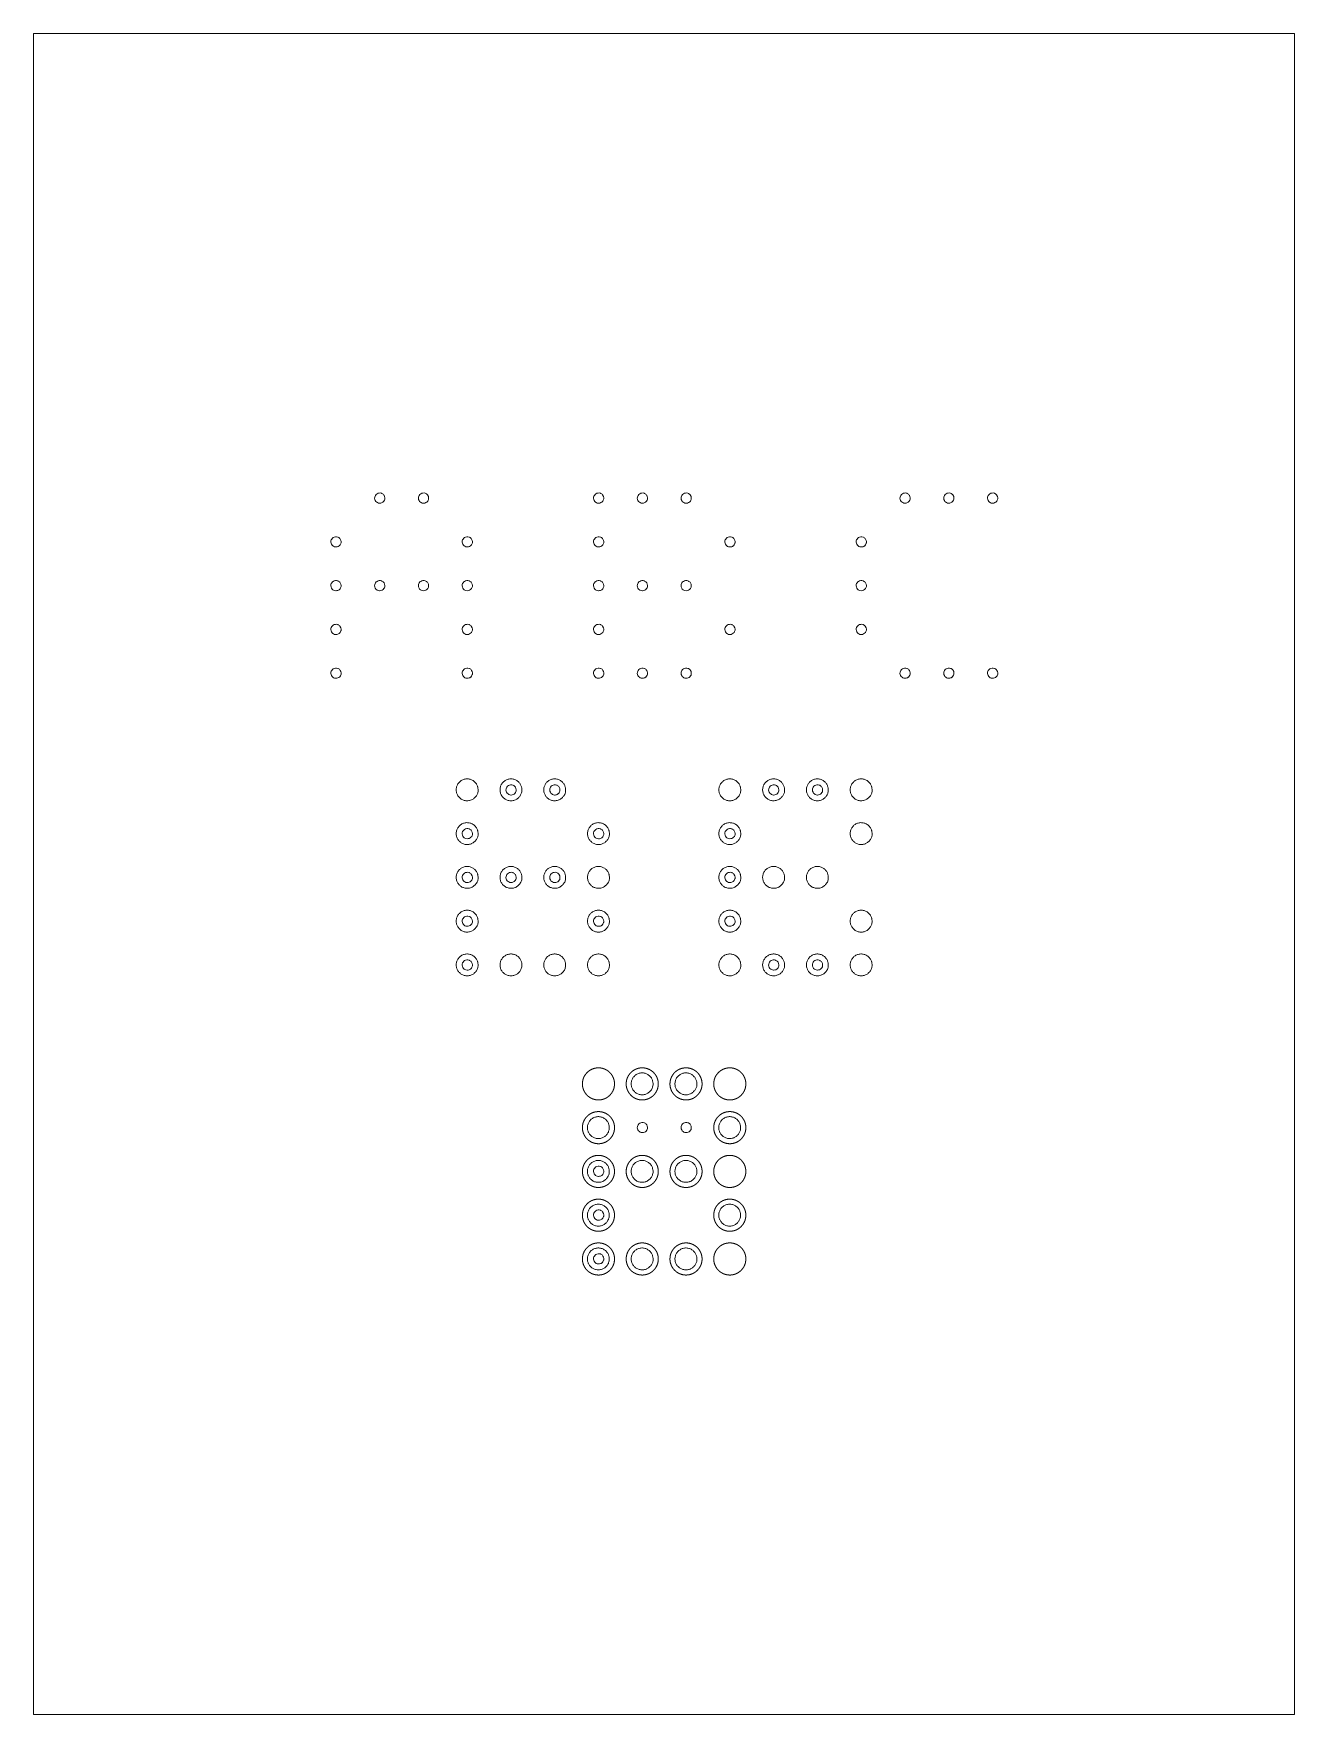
# Model space of a CAD drawing. Header units: inches. Extents: x 0 to 36, y 0 to 48.
import ezdxf

# ---------------------------------------------------------------- set-up
doc = ezdxf.new("R2010")
doc.units = ezdxf.units.IN
doc.header["$LTSCALE"] = 0.5
doc.header["$MEASUREMENT"] = 0
doc.layers.add('Layer 1', color=7, linetype='Continuous', lineweight=18)
doc.layers.add('None', color=7, linetype='Continuous', lineweight=5)

# ---------------------------------------------------------------- blocks, each defined once
blk = doc.blocks.new('Group-1')
at = {"layer": 'Layer 1', "flags": 128}
for points in [[(12.692, 26.404, -0.010786), (12.692, 26.392), (12.69, 26.353, -0.131147), (12.664, 26.269), (12.643, 26.237, -0.073485), (12.583, 26.167, -0.073875), (12.506, 26.118), (12.5, 26.116, -0.094949), (12.398, 26.092), (12.391, 26.092, -0.077065), (12.297, 26.102), (12.296, 26.103, -0.074775), (12.212, 26.14), (12.212, 26.14, -0.07281), (12.143, 26.2, -0.073662), (12.094, 26.277), (12.093, 26.278, -0.075955), (12.069, 26.367), (12.069, 26.368, -0.077116), (12.072, 26.463), (12.073, 26.464, -0.075459), (12.104, 26.551), (12.104, 26.552, -0.073092), (12.158, 26.625, -0.073135), (12.232, 26.679), (12.232, 26.68, -0.075566), (12.319, 26.711), (12.32, 26.711, -0.076952), (12.415, 26.714), (12.416, 26.714, -0.076096), (12.506, 26.69), (12.506, 26.689, -0.073513), (12.584, 26.64, -0.072915), (12.643, 26.571), (12.646, 26.567, -0.074745), (12.679, 26.492), (12.681, 26.487, -0.057544), (12.692, 26.416), (12.692, 26.416, -0.009602), (12.692, 26.404)], [(13.942, 26.404, -0.009589), (13.942, 26.392), (13.941, 26.371, -0.076641), (13.931, 26.318), (13.924, 26.298, -0.074121), (13.88, 26.218, -0.072708), (13.816, 26.153, -0.074337), (13.735, 26.11), (13.734, 26.109, -0.076285), (13.642, 26.092), (13.641, 26.092, -0.077028), (13.547, 26.102), (13.546, 26.103, -0.074775), (13.462, 26.14), (13.462, 26.14, -0.07281), (13.393, 26.2, -0.073662), (13.344, 26.277), (13.343, 26.278, -0.075955), (13.319, 26.367), (13.319, 26.368, -0.077116), (13.323, 26.463), (13.323, 26.464, -0.075459), (13.354, 26.551), (13.354, 26.552, -0.073092), (13.408, 26.625, -0.073135), (13.482, 26.679), (13.482, 26.68, -0.075566), (13.569, 26.711), (13.57, 26.711, -0.076952), (13.665, 26.714), (13.666, 26.714, -0.076096), (13.756, 26.69), (13.756, 26.689, -0.073513), (13.834, 26.64, -0.072915), (13.893, 26.571), (13.896, 26.567, -0.074745), (13.929, 26.492), (13.931, 26.487, -0.057544), (13.942, 26.416), (13.942, 26.416, -0.009602), (13.942, 26.404)], [(15.192, 26.404, -0.010786), (15.192, 26.392), (15.19, 26.353, -0.131147), (15.164, 26.269), (15.143, 26.237, -0.073485), (15.083, 26.167, -0.073875), (15.006, 26.118), (15, 26.116, -0.094949), (14.898, 26.092), (14.891, 26.092, -0.077065), (14.797, 26.102), (14.796, 26.103, -0.074775), (14.712, 26.14), (14.712, 26.14, -0.07281), (14.643, 26.2, -0.073662), (14.594, 26.277), (14.593, 26.278, -0.075955), (14.569, 26.367), (14.569, 26.368, -0.077116), (14.573, 26.463), (14.573, 26.464, -0.075459), (14.604, 26.551), (14.604, 26.552, -0.073092), (14.658, 26.625, -0.073135), (14.732, 26.679), (14.732, 26.68, -0.075566), (14.819, 26.711), (14.82, 26.711, -0.076952), (14.915, 26.714), (14.916, 26.714, -0.076096), (15.006, 26.69), (15.006, 26.689, -0.073513), (15.084, 26.64, -0.072915), (15.143, 26.571), (15.146, 26.567, -0.074745), (15.179, 26.492), (15.181, 26.487, -0.057544), (15.192, 26.416), (15.192, 26.416, -0.009602), (15.192, 26.404)], [(20.192, 26.404, -0.009592), (20.192, 26.392), (20.191, 26.371, -0.076651), (20.181, 26.318), (20.174, 26.298, -0.07412), (20.13, 26.218, -0.072699), (20.066, 26.153, -0.074328), (19.985, 26.11), (19.984, 26.109, -0.076291), (19.892, 26.092), (19.891, 26.092, -0.077035), (19.797, 26.102), (19.796, 26.103, -0.074769), (19.712, 26.14), (19.712, 26.14, -0.072801), (19.643, 26.2, -0.073659), (19.594, 26.277), (19.594, 26.278, -0.075963), (19.569, 26.367), (19.569, 26.368, -0.077131), (19.573, 26.463), (19.573, 26.464, -0.075464), (19.604, 26.551), (19.604, 26.552, -0.073086), (19.658, 26.625, -0.073125), (19.732, 26.679), (19.732, 26.68, -0.075562), (19.819, 26.711), (19.82, 26.711, -0.076963), (19.915, 26.714), (19.916, 26.714, -0.076095), (20.006, 26.69), (20.006, 26.689, -0.073504), (20.084, 26.64, -0.072908), (20.143, 26.571), (20.146, 26.567, -0.074747), (20.179, 26.492), (20.181, 26.487, -0.057553), (20.192, 26.416), (20.192, 26.416, -0.009604), (20.192, 26.404)], [(21.442, 26.404, -0.010791), (21.442, 26.392), (21.44, 26.353, -0.131156), (21.414, 26.269), (21.393, 26.237, -0.073477), (21.333, 26.167, -0.073864), (21.256, 26.118), (21.25, 26.116, -0.094954), (21.148, 26.092), (21.141, 26.092, -0.077072), (21.047, 26.102), (21.046, 26.103, -0.074769), (20.962, 26.14), (20.962, 26.14, -0.072801), (20.893, 26.2, -0.073659), (20.844, 26.277), (20.844, 26.278, -0.075963), (20.819, 26.367), (20.819, 26.368, -0.077131), (20.823, 26.463), (20.823, 26.464, -0.075464), (20.854, 26.551), (20.854, 26.552, -0.073086), (20.908, 26.625, -0.073125), (20.982, 26.679), (20.982, 26.68, -0.075562), (21.069, 26.711), (21.07, 26.711, -0.076963), (21.165, 26.714), (21.166, 26.714, -0.076095), (21.256, 26.69), (21.256, 26.689, -0.073504), (21.334, 26.64, -0.072908), (21.393, 26.571), (21.396, 26.567, -0.074747), (21.429, 26.492), (21.431, 26.487, -0.057553), (21.442, 26.416), (21.442, 26.416, -0.009604), (21.442, 26.404)], [(22.692, 26.404, -0.009592), (22.692, 26.392), (22.691, 26.371, -0.076651), (22.681, 26.318), (22.674, 26.298, -0.07412), (22.63, 26.218, -0.072699), (22.566, 26.153, -0.074328), (22.485, 26.11), (22.484, 26.109, -0.076291), (22.392, 26.092), (22.391, 26.092, -0.077035), (22.297, 26.102), (22.296, 26.103, -0.074769), (22.212, 26.14), (22.212, 26.14, -0.072801), (22.143, 26.2, -0.073659), (22.094, 26.277), (22.094, 26.278, -0.075963), (22.069, 26.367), (22.069, 26.368, -0.077131), (22.073, 26.463), (22.073, 26.464, -0.075464), (22.104, 26.551), (22.104, 26.552, -0.073086), (22.158, 26.625, -0.073125), (22.232, 26.679), (22.232, 26.68, -0.075562), (22.319, 26.711), (22.32, 26.711, -0.076963), (22.415, 26.714), (22.416, 26.714, -0.076095), (22.506, 26.69), (22.506, 26.689, -0.073504), (22.584, 26.64, -0.072908), (22.643, 26.571), (22.646, 26.567, -0.074747), (22.679, 26.492), (22.681, 26.487, -0.057553), (22.692, 26.416), (22.692, 26.416, -0.009604), (22.692, 26.404)], [(23.942, 26.404, -0.010791), (23.942, 26.392), (23.94, 26.353, -0.131156), (23.914, 26.269), (23.893, 26.237, -0.073477), (23.833, 26.167, -0.073864), (23.756, 26.118), (23.75, 26.116, -0.094954), (23.648, 26.092), (23.641, 26.092, -0.077072), (23.547, 26.102), (23.546, 26.103, -0.074769), (23.462, 26.14), (23.462, 26.14, -0.072801), (23.393, 26.2, -0.073659), (23.344, 26.277), (23.344, 26.278, -0.075963), (23.319, 26.367), (23.319, 26.368, -0.077131), (23.323, 26.463), (23.323, 26.464, -0.075464), (23.354, 26.551), (23.354, 26.552, -0.073086), (23.408, 26.625, -0.073125), (23.482, 26.679), (23.482, 26.68, -0.075562), (23.569, 26.711), (23.57, 26.711, -0.076963), (23.665, 26.714), (23.666, 26.714, -0.076095), (23.756, 26.69), (23.756, 26.689, -0.073504), (23.834, 26.64, -0.072908), (23.893, 26.571), (23.896, 26.567, -0.074747), (23.929, 26.492), (23.931, 26.487, -0.057553), (23.942, 26.416), (23.942, 26.416, -0.009604), (23.942, 26.404)], [(12.692, 25.154, -0.010786), (12.692, 25.142), (12.69, 25.103, -0.131147), (12.664, 25.019), (12.643, 24.987, -0.073485), (12.583, 24.917, -0.073875), (12.506, 24.868), (12.5, 24.866, -0.094949), (12.398, 24.842), (12.391, 24.842, -0.077065), (12.297, 24.852), (12.296, 24.853, -0.074775), (12.212, 24.89), (12.212, 24.89, -0.07281), (12.143, 24.95, -0.073662), (12.094, 25.027), (12.093, 25.028, -0.075955), (12.069, 25.117), (12.069, 25.118, -0.077116), (12.072, 25.213), (12.073, 25.214, -0.075459), (12.104, 25.301), (12.104, 25.302, -0.073092), (12.158, 25.375, -0.073135), (12.232, 25.429), (12.232, 25.43, -0.075566), (12.319, 25.461), (12.32, 25.461, -0.076952), (12.415, 25.464), (12.416, 25.464, -0.076096), (12.506, 25.44), (12.506, 25.439, -0.073513), (12.584, 25.39, -0.072915), (12.643, 25.321), (12.646, 25.317, -0.074745), (12.679, 25.242), (12.681, 25.237, -0.057544), (12.692, 25.166), (12.692, 25.166, -0.009602), (12.692, 25.154)], [(16.442, 25.154, -0.009589), (16.442, 25.142), (16.441, 25.121, -0.076641), (16.431, 25.068), (16.424, 25.048, -0.074121), (16.38, 24.968, -0.072708), (16.316, 24.903, -0.074337), (16.235, 24.86), (16.234, 24.859, -0.076285), (16.142, 24.842), (16.141, 24.842, -0.077028), (16.047, 24.852), (16.046, 24.853, -0.074775), (15.962, 24.89), (15.962, 24.89, -0.07281), (15.893, 24.95, -0.073662), (15.844, 25.027), (15.843, 25.028, -0.075955), (15.819, 25.117), (15.819, 25.118, -0.077116), (15.823, 25.213), (15.823, 25.214, -0.075459), (15.854, 25.301), (15.854, 25.302, -0.073092), (15.908, 25.375, -0.073135), (15.982, 25.429), (15.982, 25.43, -0.075566), (16.069, 25.461), (16.07, 25.461, -0.076952), (16.165, 25.464), (16.166, 25.464, -0.076096), (16.256, 25.44), (16.256, 25.439, -0.073513), (16.334, 25.39, -0.072915), (16.393, 25.321), (16.396, 25.317, -0.074745), (16.429, 25.242), (16.431, 25.237, -0.057544), (16.442, 25.166), (16.442, 25.166, -0.009602), (16.442, 25.154)], [(20.192, 25.154, -0.009592), (20.192, 25.142), (20.191, 25.121, -0.076651), (20.181, 25.068), (20.174, 25.048, -0.07412), (20.13, 24.968, -0.072699), (20.066, 24.903, -0.074328), (19.985, 24.86), (19.984, 24.859, -0.076291), (19.892, 24.842), (19.891, 24.842, -0.077035), (19.797, 24.852), (19.796, 24.853, -0.074769), (19.712, 24.89), (19.712, 24.89, -0.072801), (19.643, 24.95, -0.073659), (19.594, 25.027), (19.594, 25.028, -0.075963), (19.569, 25.117), (19.569, 25.118, -0.077131), (19.573, 25.213), (19.573, 25.214, -0.075464), (19.604, 25.301), (19.604, 25.302, -0.073086), (19.658, 25.375, -0.073125), (19.732, 25.429), (19.732, 25.43, -0.075562), (19.819, 25.461), (19.82, 25.461, -0.076963), (19.915, 25.464), (19.916, 25.464, -0.076095), (20.006, 25.44), (20.006, 25.439, -0.073504), (20.084, 25.39, -0.072908), (20.143, 25.321), (20.146, 25.317, -0.074747), (20.179, 25.242), (20.181, 25.237, -0.057553), (20.192, 25.166), (20.192, 25.166, -0.009604), (20.192, 25.154)], [(23.942, 25.154, -0.010791), (23.942, 25.142), (23.94, 25.103, -0.131156), (23.914, 25.019), (23.893, 24.987, -0.073477), (23.833, 24.917, -0.073864), (23.756, 24.868), (23.75, 24.866, -0.094954), (23.648, 24.842), (23.641, 24.842, -0.077072), (23.547, 24.852), (23.546, 24.853, -0.074769), (23.462, 24.89), (23.462, 24.89, -0.072801), (23.393, 24.95, -0.073659), (23.344, 25.027), (23.344, 25.028, -0.075963), (23.319, 25.117), (23.319, 25.118, -0.077131), (23.323, 25.213), (23.323, 25.214, -0.075464), (23.354, 25.301), (23.354, 25.302, -0.073086), (23.408, 25.375, -0.073125), (23.482, 25.429), (23.482, 25.43, -0.075562), (23.569, 25.461), (23.57, 25.461, -0.076963), (23.665, 25.464), (23.666, 25.464, -0.076095), (23.756, 25.44), (23.756, 25.439, -0.073504), (23.834, 25.39, -0.072908), (23.893, 25.321), (23.896, 25.317, -0.074747), (23.929, 25.242), (23.931, 25.237, -0.057553), (23.942, 25.166), (23.942, 25.166, -0.009604), (23.942, 25.154)], [(12.692, 23.904, -0.010793), (12.692, 23.892), (12.69, 23.853, -0.131142), (12.664, 23.769), (12.643, 23.737, -0.073474), (12.583, 23.667, -0.073871), (12.506, 23.618), (12.5, 23.616, -0.094961), (12.398, 23.592), (12.391, 23.592, -0.077077), (12.297, 23.602), (12.296, 23.603, -0.074778), (12.212, 23.64), (12.212, 23.64, -0.072808), (12.143, 23.7, -0.07365), (12.094, 23.777), (12.093, 23.778, -0.075955), (12.069, 23.867), (12.069, 23.868, -0.077117), (12.072, 23.963), (12.073, 23.964, -0.075459), (12.104, 24.051), (12.104, 24.052, -0.073092), (12.158, 24.125, -0.073135), (12.232, 24.179), (12.232, 24.18, -0.075566), (12.319, 24.211), (12.32, 24.211, -0.076952), (12.415, 24.214), (12.416, 24.214, -0.076096), (12.506, 24.19), (12.506, 24.189, -0.073513), (12.584, 24.14, -0.072915), (12.643, 24.071), (12.646, 24.067, -0.074745), (12.679, 23.992), (12.681, 23.987, -0.057544), (12.692, 23.916), (12.692, 23.916, -0.009602), (12.692, 23.904)], [(13.942, 23.904, -0.010793), (13.942, 23.892), (13.94, 23.853, -0.131142), (13.914, 23.769), (13.893, 23.737, -0.073474), (13.833, 23.667, -0.073871), (13.756, 23.618), (13.75, 23.616, -0.094961), (13.648, 23.592), (13.641, 23.592, -0.077077), (13.547, 23.602), (13.546, 23.603, -0.074778), (13.462, 23.64), (13.462, 23.64, -0.072808), (13.393, 23.7, -0.07365), (13.344, 23.777), (13.343, 23.778, -0.075955), (13.319, 23.867), (13.319, 23.868, -0.077117), (13.323, 23.963), (13.323, 23.964, -0.075459), (13.354, 24.051), (13.354, 24.052, -0.073092), (13.408, 24.125, -0.073135), (13.482, 24.179), (13.482, 24.18, -0.075566), (13.569, 24.211), (13.57, 24.211, -0.076952), (13.665, 24.214), (13.666, 24.214, -0.076096), (13.756, 24.19), (13.756, 24.189, -0.073513), (13.834, 24.14, -0.072915), (13.893, 24.071), (13.896, 24.067, -0.074745), (13.929, 23.992), (13.931, 23.987, -0.057544), (13.942, 23.916), (13.942, 23.916, -0.009602), (13.942, 23.904)], [(15.192, 23.904, -0.010793), (15.192, 23.892), (15.19, 23.853, -0.131142), (15.164, 23.769), (15.143, 23.737, -0.073474), (15.083, 23.667, -0.073871), (15.006, 23.618), (15, 23.616, -0.094961), (14.898, 23.592), (14.891, 23.592, -0.077077), (14.797, 23.602), (14.796, 23.603, -0.074778), (14.712, 23.64), (14.712, 23.64, -0.072808), (14.643, 23.7, -0.07365), (14.594, 23.777), (14.593, 23.778, -0.075955), (14.569, 23.867), (14.569, 23.868, -0.077117), (14.573, 23.963), (14.573, 23.964, -0.075459), (14.604, 24.051), (14.604, 24.052, -0.073092), (14.658, 24.125, -0.073135), (14.732, 24.179), (14.732, 24.18, -0.075566), (14.819, 24.211), (14.82, 24.211, -0.076952), (14.915, 24.214), (14.916, 24.214, -0.076096), (15.006, 24.19), (15.006, 24.189, -0.073513), (15.084, 24.14, -0.072915), (15.143, 24.071), (15.146, 24.067, -0.074745), (15.179, 23.992), (15.181, 23.987, -0.057544), (15.192, 23.916), (15.192, 23.916, -0.009602), (15.192, 23.904)], [(16.442, 23.904, -0.010793), (16.442, 23.892), (16.44, 23.853, -0.131142), (16.414, 23.769), (16.393, 23.737, -0.073474), (16.333, 23.667, -0.073871), (16.256, 23.618), (16.25, 23.616, -0.094961), (16.148, 23.592), (16.141, 23.592, -0.077077), (16.047, 23.602), (16.046, 23.603, -0.074778), (15.962, 23.64), (15.962, 23.64, -0.072808), (15.893, 23.7, -0.07365), (15.844, 23.777), (15.843, 23.778, -0.075955), (15.819, 23.867), (15.819, 23.868, -0.077117), (15.823, 23.963), (15.823, 23.964, -0.075459), (15.854, 24.051), (15.854, 24.052, -0.073092), (15.908, 24.125, -0.073135), (15.982, 24.179), (15.982, 24.18, -0.075566), (16.069, 24.211), (16.07, 24.211, -0.076952), (16.165, 24.214), (16.166, 24.214, -0.076096), (16.256, 24.19), (16.256, 24.189, -0.073513), (16.334, 24.14, -0.072915), (16.393, 24.071), (16.396, 24.067, -0.074745), (16.429, 23.992), (16.431, 23.987, -0.057544), (16.442, 23.916), (16.442, 23.916, -0.009602), (16.442, 23.904)], [(20.192, 23.904, -0.010798), (20.192, 23.892), (20.19, 23.853, -0.13115), (20.164, 23.769), (20.143, 23.737, -0.073465), (20.083, 23.667, -0.073861), (20.006, 23.618), (20, 23.616, -0.094966), (19.898, 23.592), (19.891, 23.592, -0.077084), (19.797, 23.602), (19.796, 23.603, -0.074771), (19.712, 23.64), (19.712, 23.64, -0.072799), (19.643, 23.7, -0.073647), (19.594, 23.777), (19.594, 23.778, -0.075963), (19.569, 23.867), (19.569, 23.868, -0.077131), (19.573, 23.963), (19.573, 23.964, -0.075464), (19.604, 24.051), (19.604, 24.052, -0.073086), (19.658, 24.125, -0.073125), (19.732, 24.179), (19.732, 24.18, -0.075562), (19.819, 24.211), (19.82, 24.211, -0.076963), (19.915, 24.214), (19.916, 24.214, -0.076095), (20.006, 24.19), (20.006, 24.189, -0.073504), (20.084, 24.14, -0.072908), (20.143, 24.071), (20.146, 24.067, -0.074747), (20.179, 23.992), (20.181, 23.987, -0.057553), (20.192, 23.916), (20.192, 23.916, -0.009604), (20.192, 23.904)], [(21.442, 23.904, -0.010798), (21.442, 23.892), (21.44, 23.853, -0.13115), (21.414, 23.769), (21.393, 23.737, -0.073465), (21.333, 23.667, -0.073861), (21.256, 23.618), (21.25, 23.616, -0.094966), (21.148, 23.592), (21.141, 23.592, -0.077084), (21.047, 23.602), (21.046, 23.603, -0.074771), (20.962, 23.64), (20.962, 23.64, -0.072799), (20.893, 23.7, -0.073647), (20.844, 23.777), (20.844, 23.778, -0.075963), (20.819, 23.867), (20.819, 23.868, -0.077131), (20.823, 23.963), (20.823, 23.964, -0.075464), (20.854, 24.051), (20.854, 24.052, -0.073086), (20.908, 24.125, -0.073125), (20.982, 24.179), (20.982, 24.18, -0.075562), (21.069, 24.211), (21.07, 24.211, -0.076963), (21.165, 24.214), (21.166, 24.214, -0.076095), (21.256, 24.19), (21.256, 24.189, -0.073504), (21.334, 24.14, -0.072908), (21.393, 24.071), (21.396, 24.067, -0.074747), (21.429, 23.992), (21.431, 23.987, -0.057553), (21.442, 23.916), (21.442, 23.916, -0.009604), (21.442, 23.904)], [(22.692, 23.904, -0.010798), (22.692, 23.892), (22.69, 23.853, -0.13115), (22.664, 23.769), (22.643, 23.737, -0.073465), (22.583, 23.667, -0.073861), (22.506, 23.618), (22.5, 23.616, -0.094966), (22.398, 23.592), (22.391, 23.592, -0.077084), (22.297, 23.602), (22.296, 23.603, -0.074771), (22.212, 23.64), (22.212, 23.64, -0.072799), (22.143, 23.7, -0.073647), (22.094, 23.777), (22.094, 23.778, -0.075963), (22.069, 23.867), (22.069, 23.868, -0.077131), (22.073, 23.963), (22.073, 23.964, -0.075464), (22.104, 24.051), (22.104, 24.052, -0.073086), (22.158, 24.125, -0.073125), (22.232, 24.179), (22.232, 24.18, -0.075562), (22.319, 24.211), (22.32, 24.211, -0.076963), (22.415, 24.214), (22.416, 24.214, -0.076095), (22.506, 24.19), (22.506, 24.189, -0.073504), (22.584, 24.14, -0.072908), (22.643, 24.071), (22.646, 24.067, -0.074747), (22.679, 23.992), (22.681, 23.987, -0.057553), (22.692, 23.916), (22.692, 23.916, -0.009604), (22.692, 23.904)], [(12.692, 22.654, -0.010793), (12.692, 22.642), (12.69, 22.603, -0.131142), (12.664, 22.519), (12.643, 22.487, -0.073474), (12.583, 22.417, -0.073871), (12.506, 22.368), (12.5, 22.366, -0.094961), (12.398, 22.342), (12.391, 22.342, -0.077078), (12.297, 22.352), (12.296, 22.353, -0.074777), (12.212, 22.39), (12.212, 22.39, -0.072803), (12.143, 22.45, -0.073652), (12.094, 22.527), (12.093, 22.528, -0.075955), (12.069, 22.617), (12.069, 22.618, -0.077126), (12.072, 22.713), (12.073, 22.714, -0.075455), (12.104, 22.801), (12.104, 22.802, -0.073082), (12.158, 22.875, -0.073129), (12.232, 22.929), (12.232, 22.93, -0.075571), (12.319, 22.961), (12.32, 22.961, -0.076967), (12.415, 22.964), (12.416, 22.964, -0.076104), (12.506, 22.94), (12.506, 22.939, -0.07351), (12.584, 22.89, -0.072905), (12.643, 22.821), (12.646, 22.817, -0.074739), (12.679, 22.742), (12.681, 22.737, -0.057548), (12.692, 22.666), (12.692, 22.666, -0.009604), (12.692, 22.654)], [(16.442, 22.654, -0.009593), (16.442, 22.642), (16.441, 22.621, -0.076643), (16.431, 22.568), (16.424, 22.548, -0.074113), (16.38, 22.468, -0.072699), (16.316, 22.403, -0.074336), (16.235, 22.36), (16.234, 22.359, -0.076296), (16.142, 22.342), (16.141, 22.342, -0.077041), (16.047, 22.352), (16.046, 22.353, -0.074777), (15.962, 22.39), (15.962, 22.39, -0.072803), (15.893, 22.45, -0.073652), (15.844, 22.527), (15.843, 22.528, -0.075955), (15.819, 22.617), (15.819, 22.618, -0.077126), (15.823, 22.713), (15.823, 22.714, -0.075455), (15.854, 22.801), (15.854, 22.802, -0.073082), (15.908, 22.875, -0.073129), (15.982, 22.929), (15.982, 22.93, -0.075571), (16.069, 22.961), (16.07, 22.961, -0.076967), (16.165, 22.964), (16.166, 22.964, -0.076104), (16.256, 22.94), (16.256, 22.939, -0.07351), (16.334, 22.89, -0.072905), (16.393, 22.821), (16.396, 22.817, -0.074739), (16.429, 22.742), (16.431, 22.737, -0.057548), (16.442, 22.666), (16.442, 22.666, -0.009604), (16.442, 22.654)], [(20.192, 22.654, -0.009595), (20.192, 22.642), (20.191, 22.621, -0.076653), (20.181, 22.568), (20.174, 22.548, -0.074112), (20.13, 22.468, -0.072691), (20.066, 22.403, -0.074327), (19.985, 22.36), (19.984, 22.359, -0.076302), (19.892, 22.342), (19.891, 22.342, -0.077048), (19.797, 22.352), (19.796, 22.353, -0.07477), (19.712, 22.39), (19.712, 22.39, -0.072793), (19.643, 22.45, -0.073649), (19.594, 22.527), (19.594, 22.528, -0.075963), (19.569, 22.617), (19.569, 22.618, -0.07714), (19.573, 22.713), (19.573, 22.714, -0.075459), (19.604, 22.801), (19.604, 22.802, -0.073077), (19.658, 22.875, -0.07312), (19.732, 22.929), (19.732, 22.93, -0.075567), (19.819, 22.961), (19.82, 22.961, -0.076977), (19.915, 22.964), (19.916, 22.964, -0.076103), (20.006, 22.94), (20.006, 22.939, -0.073501), (20.084, 22.89, -0.072898), (20.143, 22.821), (20.146, 22.817, -0.074741), (20.179, 22.742), (20.181, 22.737, -0.057557), (20.192, 22.666), (20.192, 22.666, -0.009606), (20.192, 22.654)], [(23.942, 22.654, -0.009595), (23.942, 22.642), (23.941, 22.621, -0.076653), (23.931, 22.568), (23.924, 22.548, -0.074112), (23.88, 22.468, -0.072691), (23.816, 22.403, -0.074327), (23.735, 22.36), (23.734, 22.359, -0.076302), (23.642, 22.342), (23.641, 22.342, -0.077048), (23.547, 22.352), (23.546, 22.353, -0.07477), (23.462, 22.39), (23.462, 22.39, -0.072793), (23.393, 22.45, -0.073649), (23.344, 22.527), (23.344, 22.528, -0.075963), (23.319, 22.617), (23.319, 22.618, -0.07714), (23.323, 22.713), (23.323, 22.714, -0.075459), (23.354, 22.801), (23.354, 22.802, -0.073077), (23.408, 22.875, -0.07312), (23.482, 22.929), (23.482, 22.93, -0.075567), (23.569, 22.961), (23.57, 22.961, -0.076977), (23.665, 22.964), (23.666, 22.964, -0.076103), (23.756, 22.94), (23.756, 22.939, -0.073501), (23.834, 22.89, -0.072898), (23.893, 22.821), (23.896, 22.817, -0.074741), (23.929, 22.742), (23.931, 22.737, -0.057557), (23.942, 22.666), (23.942, 22.666, -0.009606), (23.942, 22.654)], [(12.692, 21.404, -0.009593), (12.692, 21.392), (12.691, 21.371, -0.076643), (12.681, 21.318), (12.674, 21.298, -0.074113), (12.63, 21.218, -0.072699), (12.566, 21.153, -0.074336), (12.485, 21.11), (12.484, 21.109, -0.076296), (12.392, 21.092), (12.391, 21.092, -0.077041), (12.297, 21.102), (12.296, 21.103, -0.074777), (12.212, 21.14), (12.212, 21.14, -0.072803), (12.143, 21.2, -0.073652), (12.094, 21.277), (12.093, 21.278, -0.075955), (12.069, 21.367), (12.069, 21.368, -0.077126), (12.072, 21.463), (12.073, 21.464, -0.075455), (12.104, 21.551), (12.104, 21.552, -0.073082), (12.158, 21.625, -0.073129), (12.232, 21.679), (12.232, 21.68, -0.075571), (12.319, 21.711), (12.32, 21.711, -0.076967), (12.415, 21.714), (12.416, 21.714, -0.076104), (12.506, 21.69), (12.506, 21.689, -0.07351), (12.584, 21.64, -0.072905), (12.643, 21.571), (12.646, 21.567, -0.074739), (12.679, 21.492), (12.681, 21.487, -0.057548), (12.692, 21.416), (12.692, 21.416, -0.009604), (12.692, 21.404)], [(13.942, 21.404, -0.009593), (13.942, 21.392), (13.941, 21.371, -0.076643), (13.931, 21.318), (13.924, 21.298, -0.074113), (13.88, 21.218, -0.072699), (13.816, 21.153, -0.074336), (13.735, 21.11), (13.734, 21.109, -0.076296), (13.642, 21.092), (13.641, 21.092, -0.077041), (13.547, 21.102), (13.546, 21.103, -0.074777), (13.462, 21.14), (13.462, 21.14, -0.072803), (13.393, 21.2, -0.073652), (13.344, 21.277), (13.343, 21.278, -0.075955), (13.319, 21.367), (13.319, 21.368, -0.077126), (13.323, 21.463), (13.323, 21.464, -0.075455), (13.354, 21.551), (13.354, 21.552, -0.073082), (13.408, 21.625, -0.073129), (13.482, 21.679), (13.482, 21.68, -0.075571), (13.569, 21.711), (13.57, 21.711, -0.076967), (13.665, 21.714), (13.666, 21.714, -0.076104), (13.756, 21.69), (13.756, 21.689, -0.07351), (13.834, 21.64, -0.072905), (13.893, 21.571), (13.896, 21.567, -0.074739), (13.929, 21.492), (13.931, 21.487, -0.057548), (13.942, 21.416), (13.942, 21.416, -0.009604), (13.942, 21.404)], [(15.192, 21.404, -0.009593), (15.192, 21.392), (15.191, 21.371, -0.076643), (15.181, 21.318), (15.174, 21.298, -0.074113), (15.13, 21.218, -0.072699), (15.066, 21.153, -0.074336), (14.985, 21.11), (14.984, 21.109, -0.076296), (14.892, 21.092), (14.891, 21.092, -0.077041), (14.797, 21.102), (14.796, 21.103, -0.074777), (14.712, 21.14), (14.712, 21.14, -0.072803), (14.643, 21.2, -0.073652), (14.594, 21.277), (14.593, 21.278, -0.075955), (14.569, 21.367), (14.569, 21.368, -0.077126), (14.573, 21.463), (14.573, 21.464, -0.075455), (14.604, 21.551), (14.604, 21.552, -0.073082), (14.658, 21.625, -0.073129), (14.732, 21.679), (14.732, 21.68, -0.075571), (14.819, 21.711), (14.82, 21.711, -0.076967), (14.915, 21.714), (14.916, 21.714, -0.076104), (15.006, 21.69), (15.006, 21.689, -0.07351), (15.084, 21.64, -0.072905), (15.143, 21.571), (15.146, 21.567, -0.074739), (15.179, 21.492), (15.181, 21.487, -0.057548), (15.192, 21.416), (15.192, 21.416, -0.009604), (15.192, 21.404)], [(16.442, 21.404, -0.009593), (16.442, 21.392), (16.441, 21.371, -0.076643), (16.431, 21.318), (16.424, 21.298, -0.074113), (16.38, 21.218, -0.072699), (16.316, 21.153, -0.074336), (16.235, 21.11), (16.234, 21.109, -0.076296), (16.142, 21.092), (16.141, 21.092, -0.077041), (16.047, 21.102), (16.046, 21.103, -0.074777), (15.962, 21.14), (15.962, 21.14, -0.072803), (15.893, 21.2, -0.073652), (15.844, 21.277), (15.843, 21.278, -0.075955), (15.819, 21.367), (15.819, 21.368, -0.077126), (15.823, 21.463), (15.823, 21.464, -0.075455), (15.854, 21.551), (15.854, 21.552, -0.073082), (15.908, 21.625, -0.073129), (15.982, 21.679), (15.982, 21.68, -0.075571), (16.069, 21.711), (16.07, 21.711, -0.076967), (16.165, 21.714), (16.166, 21.714, -0.076104), (16.256, 21.69), (16.256, 21.689, -0.07351), (16.334, 21.64, -0.072905), (16.393, 21.571), (16.396, 21.567, -0.074739), (16.429, 21.492), (16.431, 21.487, -0.057548), (16.442, 21.416), (16.442, 21.416, -0.009604), (16.442, 21.404)], [(20.192, 21.404, -0.010798), (20.192, 21.392), (20.19, 21.353, -0.13115), (20.164, 21.269), (20.143, 21.237, -0.073465), (20.083, 21.167, -0.073861), (20.006, 21.118), (20, 21.116, -0.094966), (19.898, 21.092), (19.891, 21.092, -0.077085), (19.797, 21.102), (19.796, 21.103, -0.07477), (19.712, 21.14), (19.712, 21.14, -0.072793), (19.643, 21.2, -0.073649), (19.594, 21.277), (19.594, 21.278, -0.075963), (19.569, 21.367), (19.569, 21.368, -0.07714), (19.573, 21.463), (19.573, 21.464, -0.075459), (19.604, 21.551), (19.604, 21.552, -0.073077), (19.658, 21.625, -0.07312), (19.732, 21.679), (19.732, 21.68, -0.075567), (19.819, 21.711), (19.82, 21.711, -0.076977), (19.915, 21.714), (19.916, 21.714, -0.076103), (20.006, 21.69), (20.006, 21.689, -0.073501), (20.084, 21.64, -0.072898), (20.143, 21.571), (20.146, 21.567, -0.074741), (20.179, 21.492), (20.181, 21.487, -0.057557), (20.192, 21.416), (20.192, 21.416, -0.009606), (20.192, 21.404)], [(21.442, 21.404, -0.010798), (21.442, 21.392), (21.44, 21.353, -0.13115), (21.414, 21.269), (21.393, 21.237, -0.073465), (21.333, 21.167, -0.073861), (21.256, 21.118), (21.25, 21.116, -0.094966), (21.148, 21.092), (21.141, 21.092, -0.077085), (21.047, 21.102), (21.046, 21.103, -0.07477), (20.962, 21.14), (20.962, 21.14, -0.072793), (20.893, 21.2, -0.073649), (20.844, 21.277), (20.844, 21.278, -0.075963), (20.819, 21.367), (20.819, 21.368, -0.07714), (20.823, 21.463), (20.823, 21.464, -0.075459), (20.854, 21.551), (20.854, 21.552, -0.073077), (20.908, 21.625, -0.07312), (20.982, 21.679), (20.982, 21.68, -0.075567), (21.069, 21.711), (21.07, 21.711, -0.076977), (21.165, 21.714), (21.166, 21.714, -0.076103), (21.256, 21.69), (21.256, 21.689, -0.073501), (21.334, 21.64, -0.072898), (21.393, 21.571), (21.396, 21.567, -0.074741), (21.429, 21.492), (21.431, 21.487, -0.057557), (21.442, 21.416), (21.442, 21.416, -0.009606), (21.442, 21.404)], [(22.692, 21.404, -0.010798), (22.692, 21.392), (22.69, 21.353, -0.13115), (22.664, 21.269), (22.643, 21.237, -0.073465), (22.583, 21.167, -0.073861), (22.506, 21.118), (22.5, 21.116, -0.094966), (22.398, 21.092), (22.391, 21.092, -0.077085), (22.297, 21.102), (22.296, 21.103, -0.07477), (22.212, 21.14), (22.212, 21.14, -0.072793), (22.143, 21.2, -0.073649), (22.094, 21.277), (22.094, 21.278, -0.075963), (22.069, 21.367), (22.069, 21.368, -0.07714), (22.073, 21.463), (22.073, 21.464, -0.075459), (22.104, 21.551), (22.104, 21.552, -0.073077), (22.158, 21.625, -0.07312), (22.232, 21.679), (22.232, 21.68, -0.075567), (22.319, 21.711), (22.32, 21.711, -0.076977), (22.415, 21.714), (22.416, 21.714, -0.076103), (22.506, 21.69), (22.506, 21.689, -0.073501), (22.584, 21.64, -0.072898), (22.643, 21.571), (22.646, 21.567, -0.074741), (22.679, 21.492), (22.681, 21.487, -0.057557), (22.692, 21.416), (22.692, 21.416, -0.009606), (22.692, 21.404)], [(23.942, 21.404, -0.009595), (23.942, 21.392), (23.941, 21.371, -0.076653), (23.931, 21.318), (23.924, 21.298, -0.074112), (23.88, 21.218, -0.072691), (23.816, 21.153, -0.074327), (23.735, 21.11), (23.734, 21.109, -0.076302), (23.642, 21.092), (23.641, 21.092, -0.077048), (23.547, 21.102), (23.546, 21.103, -0.07477), (23.462, 21.14), (23.462, 21.14, -0.072793), (23.393, 21.2, -0.073649), (23.344, 21.277), (23.344, 21.278, -0.075963), (23.319, 21.367), (23.319, 21.368, -0.07714), (23.323, 21.463), (23.323, 21.464, -0.075459), (23.354, 21.551), (23.354, 21.552, -0.073077), (23.408, 21.625, -0.07312), (23.482, 21.679), (23.482, 21.68, -0.075567), (23.569, 21.711), (23.57, 21.711, -0.076977), (23.665, 21.714), (23.666, 21.714, -0.076103), (23.756, 21.69), (23.756, 21.689, -0.073501), (23.834, 21.64, -0.072898), (23.893, 21.571), (23.896, 21.567, -0.074741), (23.929, 21.492), (23.931, 21.487, -0.057557), (23.942, 21.416), (23.942, 21.416, -0.009606), (23.942, 21.404)]]:
    blk.add_lwpolyline(points, format="xyb", dxfattribs=at)
blk = doc.blocks.new('Group-2-1')
at = {"layer": 'None', "color": 7}
blk.add_blockref('Group-1', (0, 0), dxfattribs=at)
blk = doc.blocks.new('Group-3-1')
at = {"layer": 'None', "color": 7}
blk.add_blockref('Group-2-1', (0, 0), dxfattribs=at)
blk = doc.blocks.new('Group-4-1')
at = {"layer": 'Layer 1'}
for points in [[(16.587, 18.006), (16.587, 17.987), (16.585, 17.958), (16.581, 17.933), (16.577, 17.908), (16.571, 17.884), (16.564, 17.86), (16.555, 17.837), (16.546, 17.815), (16.535, 17.793), (16.523, 17.772), (16.51, 17.751), (16.496, 17.732), (16.481, 17.713), (16.465, 17.695), (16.449, 17.677), (16.431, 17.661), (16.412, 17.646), (16.393, 17.631), (16.373, 17.618), (16.352, 17.605), (16.331, 17.594), (16.309, 17.584), (16.286, 17.575), (16.259, 17.566), (16.232, 17.559), (16.208, 17.554), (16.183, 17.551), (16.158, 17.548), (16.132, 17.547), (16.106, 17.548), (16.081, 17.55), (16.055, 17.553), (16.031, 17.558), (16.007, 17.564), (15.983, 17.571), (15.96, 17.579), (15.937, 17.589), (15.916, 17.6), (15.894, 17.612), (15.874, 17.624), (15.854, 17.638), (15.835, 17.653), (15.817, 17.669), (15.8, 17.686), (15.784, 17.704), (15.768, 17.722), (15.754, 17.741), (15.741, 17.762), (15.728, 17.782), (15.717, 17.804), (15.707, 17.826), (15.698, 17.849), (15.689, 17.875), (15.682, 17.902), (15.677, 17.927), (15.673, 17.952), (15.671, 17.977), (15.67, 18.003), (15.671, 18.029), (15.673, 18.054), (15.676, 18.079), (15.681, 18.104), (15.686, 18.128), (15.694, 18.152), (15.702, 18.175), (15.712, 18.197), (15.722, 18.219), (15.734, 18.24), (15.747, 18.26), (15.761, 18.28), (15.776, 18.299), (15.792, 18.317), (15.809, 18.334), (15.826, 18.351), (15.845, 18.366), (15.864, 18.381), (15.884, 18.394), (15.905, 18.406), (15.926, 18.418), (15.949, 18.428), (15.971, 18.437), (15.998, 18.446), (16.025, 18.453), (16.049, 18.458), (16.074, 18.461), (16.1, 18.464), (16.125, 18.464), (16.151, 18.464), (16.177, 18.462), (16.202, 18.459), (16.226, 18.454), (16.251, 18.448), (16.274, 18.441), (16.297, 18.432), (16.32, 18.423), (16.342, 18.412), (16.363, 18.4), (16.383, 18.387), (16.403, 18.374), (16.422, 18.359), (16.44, 18.343), (16.457, 18.326), (16.473, 18.308), (16.489, 18.29), (16.503, 18.27), (16.517, 18.25), (16.529, 18.23), (16.54, 18.208), (16.551, 18.186), (16.56, 18.163), (16.567, 18.14), (16.574, 18.116), (16.579, 18.091), (16.583, 18.067), (16.586, 18.041), (16.587, 18.019), (16.587, 18.009), (16.587, 18.008), (16.587, 18.006)], [(17.837, 18.006), (17.837, 17.987), (17.835, 17.958), (17.831, 17.933), (17.827, 17.908), (17.821, 17.884), (17.814, 17.86), (17.805, 17.837), (17.796, 17.815), (17.785, 17.793), (17.773, 17.772), (17.76, 17.751), (17.746, 17.732), (17.731, 17.713), (17.715, 17.695), (17.699, 17.677), (17.681, 17.661), (17.662, 17.646), (17.643, 17.631), (17.623, 17.618), (17.602, 17.605), (17.581, 17.594), (17.559, 17.584), (17.536, 17.575), (17.509, 17.566), (17.482, 17.559), (17.458, 17.554), (17.433, 17.551), (17.408, 17.548), (17.382, 17.547), (17.356, 17.548), (17.331, 17.55), (17.305, 17.553), (17.281, 17.558), (17.257, 17.564), (17.233, 17.571), (17.21, 17.579), (17.187, 17.589), (17.166, 17.6), (17.144, 17.612), (17.124, 17.624), (17.104, 17.638), (17.085, 17.653), (17.067, 17.669), (17.05, 17.686), (17.034, 17.704), (17.018, 17.722), (17.004, 17.741), (16.991, 17.762), (16.978, 17.782), (16.967, 17.804), (16.957, 17.826), (16.948, 17.849), (16.939, 17.875), (16.932, 17.902), (16.927, 17.927), (16.923, 17.952), (16.921, 17.977), (16.92, 18.003), (16.921, 18.029), (16.923, 18.054), (16.926, 18.079), (16.931, 18.104), (16.936, 18.128), (16.944, 18.152), (16.952, 18.175), (16.962, 18.197), (16.972, 18.219), (16.984, 18.24), (16.997, 18.26), (17.011, 18.28), (17.026, 18.299), (17.042, 18.317), (17.059, 18.334), (17.076, 18.351), (17.095, 18.366), (17.114, 18.381), (17.134, 18.394), (17.155, 18.406), (17.176, 18.418), (17.199, 18.428), (17.221, 18.437), (17.248, 18.446), (17.275, 18.453), (17.299, 18.458), (17.324, 18.461), (17.35, 18.464), (17.375, 18.464), (17.401, 18.464), (17.427, 18.462), (17.452, 18.459), (17.476, 18.454), (17.501, 18.448), (17.524, 18.441), (17.547, 18.432), (17.57, 18.423), (17.592, 18.412), (17.613, 18.4), (17.633, 18.387), (17.653, 18.374), (17.672, 18.359), (17.69, 18.343), (17.707, 18.326), (17.723, 18.308), (17.739, 18.29), (17.753, 18.27), (17.767, 18.25), (17.779, 18.23), (17.79, 18.208), (17.801, 18.186), (17.81, 18.163), (17.817, 18.14), (17.824, 18.116), (17.829, 18.091), (17.833, 18.067), (17.836, 18.041), (17.837, 18.019), (17.837, 18.009), (17.837, 18.008), (17.837, 18.006)], [(19.087, 18.006), (19.087, 17.987), (19.085, 17.958), (19.081, 17.933), (19.077, 17.908), (19.071, 17.884), (19.064, 17.86), (19.055, 17.837), (19.046, 17.815), (19.035, 17.793), (19.023, 17.772), (19.01, 17.751), (18.996, 17.732), (18.981, 17.713), (18.965, 17.695), (18.949, 17.677), (18.931, 17.661), (18.912, 17.646), (18.893, 17.631), (18.873, 17.618), (18.852, 17.605), (18.831, 17.594), (18.809, 17.584), (18.786, 17.575), (18.759, 17.566), (18.732, 17.559), (18.708, 17.554), (18.683, 17.551), (18.658, 17.548), (18.632, 17.547), (18.606, 17.548), (18.581, 17.55), (18.555, 17.553), (18.531, 17.558), (18.507, 17.564), (18.483, 17.571), (18.46, 17.579), (18.437, 17.589), (18.416, 17.6), (18.394, 17.612), (18.374, 17.624), (18.354, 17.638), (18.335, 17.653), (18.317, 17.669), (18.3, 17.686), (18.284, 17.704), (18.268, 17.722), (18.254, 17.741), (18.241, 17.762), (18.228, 17.782), (18.217, 17.804), (18.207, 17.826), (18.198, 17.849), (18.189, 17.875), (18.182, 17.902), (18.177, 17.927), (18.173, 17.952), (18.171, 17.977), (18.17, 18.003), (18.171, 18.029), (18.173, 18.054), (18.176, 18.079), (18.181, 18.104), (18.186, 18.128), (18.194, 18.152), (18.202, 18.175), (18.212, 18.197), (18.222, 18.219), (18.234, 18.24), (18.247, 18.26), (18.261, 18.28), (18.276, 18.299), (18.292, 18.317), (18.309, 18.334), (18.326, 18.351), (18.345, 18.366), (18.364, 18.381), (18.384, 18.394), (18.405, 18.406), (18.426, 18.418), (18.449, 18.428), (18.471, 18.437), (18.498, 18.446), (18.525, 18.453), (18.549, 18.458), (18.574, 18.461), (18.6, 18.464), (18.625, 18.464), (18.651, 18.464), (18.677, 18.462), (18.702, 18.459), (18.726, 18.454), (18.751, 18.448), (18.774, 18.441), (18.797, 18.432), (18.82, 18.423), (18.842, 18.412), (18.863, 18.4), (18.883, 18.387), (18.903, 18.374), (18.922, 18.359), (18.94, 18.343), (18.957, 18.326), (18.973, 18.308), (18.989, 18.29), (19.003, 18.27), (19.017, 18.25), (19.029, 18.23), (19.04, 18.208), (19.051, 18.186), (19.06, 18.163), (19.067, 18.14), (19.074, 18.116), (19.079, 18.091), (19.083, 18.067), (19.086, 18.041), (19.087, 18.019), (19.087, 18.009), (19.087, 18.008), (19.087, 18.006)], [(20.337, 18.006), (20.337, 17.987), (20.335, 17.958), (20.331, 17.933), (20.327, 17.908), (20.321, 17.884), (20.314, 17.86), (20.305, 17.837), (20.296, 17.815), (20.285, 17.793), (20.273, 17.772), (20.26, 17.751), (20.246, 17.732), (20.231, 17.713), (20.215, 17.695), (20.199, 17.677), (20.181, 17.661), (20.162, 17.646), (20.143, 17.631), (20.123, 17.618), (20.102, 17.605), (20.081, 17.594), (20.059, 17.584), (20.036, 17.575), (20.009, 17.566), (19.982, 17.559), (19.958, 17.554), (19.933, 17.551), (19.908, 17.548), (19.882, 17.547), (19.856, 17.548), (19.831, 17.55), (19.805, 17.553), (19.781, 17.558), (19.757, 17.564), (19.733, 17.571), (19.71, 17.579), (19.687, 17.589), (19.666, 17.6), (19.644, 17.612), (19.624, 17.624), (19.604, 17.638), (19.585, 17.653), (19.567, 17.669), (19.55, 17.686), (19.534, 17.704), (19.518, 17.722), (19.504, 17.741), (19.491, 17.762), (19.478, 17.782), (19.467, 17.804), (19.457, 17.826), (19.448, 17.849), (19.439, 17.875), (19.432, 17.902), (19.427, 17.927), (19.423, 17.952), (19.421, 17.977), (19.42, 18.003), (19.421, 18.029), (19.423, 18.054), (19.426, 18.079), (19.431, 18.104), (19.436, 18.128), (19.444, 18.152), (19.452, 18.175), (19.462, 18.197), (19.472, 18.219), (19.484, 18.24), (19.497, 18.26), (19.511, 18.28), (19.526, 18.299), (19.542, 18.317), (19.559, 18.334), (19.576, 18.351), (19.595, 18.366), (19.614, 18.381), (19.634, 18.394), (19.655, 18.406), (19.676, 18.418), (19.699, 18.428), (19.721, 18.437), (19.748, 18.446), (19.775, 18.453), (19.799, 18.458), (19.824, 18.461), (19.85, 18.464), (19.875, 18.464), (19.901, 18.464), (19.927, 18.462), (19.952, 18.459), (19.976, 18.454), (20.001, 18.448), (20.024, 18.441), (20.047, 18.432), (20.07, 18.423), (20.092, 18.412), (20.113, 18.4), (20.133, 18.387), (20.153, 18.374), (20.172, 18.359), (20.19, 18.343), (20.207, 18.326), (20.223, 18.308), (20.239, 18.29), (20.253, 18.27), (20.267, 18.25), (20.279, 18.23), (20.29, 18.208), (20.301, 18.186), (20.31, 18.163), (20.317, 18.14), (20.324, 18.116), (20.329, 18.091), (20.333, 18.067), (20.336, 18.041), (20.337, 18.019), (20.337, 18.009), (20.337, 18.008), (20.337, 18.006)], [(16.587, 16.756), (16.587, 16.737), (16.585, 16.708), (16.581, 16.683), (16.577, 16.658), (16.571, 16.634), (16.564, 16.61), (16.555, 16.587), (16.546, 16.565), (16.535, 16.543), (16.523, 16.522), (16.51, 16.501), (16.496, 16.482), (16.481, 16.463), (16.465, 16.445), (16.449, 16.427), (16.431, 16.411), (16.412, 16.396), (16.393, 16.381), (16.373, 16.368), (16.352, 16.355), (16.331, 16.344), (16.309, 16.334), (16.286, 16.325), (16.259, 16.316), (16.232, 16.309), (16.208, 16.304), (16.183, 16.301), (16.158, 16.298), (16.132, 16.297), (16.106, 16.298), (16.081, 16.3), (16.055, 16.303), (16.031, 16.308), (16.007, 16.314), (15.983, 16.321), (15.96, 16.329), (15.937, 16.339), (15.916, 16.35), (15.894, 16.362), (15.874, 16.374), (15.854, 16.388), (15.835, 16.403), (15.817, 16.419), (15.8, 16.436), (15.784, 16.454), (15.768, 16.472), (15.754, 16.491), (15.741, 16.512), (15.728, 16.532), (15.717, 16.554), (15.707, 16.576), (15.698, 16.599), (15.689, 16.625), (15.682, 16.652), (15.677, 16.677), (15.673, 16.702), (15.671, 16.727), (15.67, 16.753), (15.671, 16.779), (15.673, 16.804), (15.676, 16.829), (15.681, 16.854), (15.686, 16.878), (15.694, 16.902), (15.702, 16.925), (15.712, 16.947), (15.722, 16.969), (15.734, 16.99), (15.747, 17.01), (15.761, 17.03), (15.776, 17.049), (15.792, 17.067), (15.809, 17.084), (15.826, 17.101), (15.845, 17.116), (15.864, 17.131), (15.884, 17.144), (15.905, 17.156), (15.926, 17.168), (15.949, 17.178), (15.971, 17.187), (15.998, 17.196), (16.025, 17.203), (16.049, 17.208), (16.074, 17.211), (16.1, 17.214), (16.125, 17.214), (16.151, 17.214), (16.177, 17.212), (16.202, 17.209), (16.226, 17.204), (16.251, 17.198), (16.274, 17.191), (16.297, 17.182), (16.32, 17.173), (16.342, 17.162), (16.363, 17.15), (16.383, 17.137), (16.403, 17.124), (16.422, 17.109), (16.44, 17.093), (16.457, 17.076), (16.473, 17.058), (16.489, 17.04), (16.503, 17.02), (16.517, 17), (16.529, 16.98), (16.54, 16.958), (16.551, 16.936), (16.56, 16.913), (16.567, 16.89), (16.574, 16.866), (16.579, 16.841), (16.583, 16.817), (16.586, 16.791), (16.587, 16.769), (16.587, 16.759), (16.587, 16.758), (16.587, 16.756)], [(20.337, 16.756), (20.337, 16.737), (20.335, 16.708), (20.331, 16.683), (20.327, 16.658), (20.321, 16.634), (20.314, 16.61), (20.305, 16.587), (20.296, 16.565), (20.285, 16.543), (20.273, 16.522), (20.26, 16.501), (20.246, 16.482), (20.231, 16.463), (20.215, 16.445), (20.199, 16.427), (20.181, 16.411), (20.162, 16.396), (20.143, 16.381), (20.123, 16.368), (20.102, 16.355), (20.081, 16.344), (20.059, 16.334), (20.036, 16.325), (20.009, 16.316), (19.982, 16.309), (19.958, 16.304), (19.933, 16.301), (19.908, 16.298), (19.882, 16.297), (19.856, 16.298), (19.831, 16.3), (19.805, 16.303), (19.781, 16.308), (19.757, 16.314), (19.733, 16.321), (19.71, 16.329), (19.687, 16.339), (19.666, 16.35), (19.644, 16.362), (19.624, 16.374), (19.604, 16.388), (19.585, 16.403), (19.567, 16.419), (19.55, 16.436), (19.534, 16.454), (19.518, 16.472), (19.504, 16.491), (19.491, 16.512), (19.478, 16.532), (19.467, 16.554), (19.457, 16.576), (19.448, 16.599), (19.439, 16.625), (19.432, 16.652), (19.427, 16.677), (19.423, 16.702), (19.421, 16.727), (19.42, 16.753), (19.421, 16.779), (19.423, 16.804), (19.426, 16.829), (19.431, 16.854), (19.436, 16.878), (19.444, 16.902), (19.452, 16.925), (19.462, 16.947), (19.472, 16.969), (19.484, 16.99), (19.497, 17.01), (19.511, 17.03), (19.526, 17.049), (19.542, 17.067), (19.559, 17.084), (19.576, 17.101), (19.595, 17.116), (19.614, 17.131), (19.634, 17.144), (19.655, 17.156), (19.676, 17.168), (19.699, 17.178), (19.721, 17.187), (19.748, 17.196), (19.775, 17.203), (19.799, 17.208), (19.824, 17.211), (19.85, 17.214), (19.875, 17.214), (19.901, 17.214), (19.927, 17.212), (19.952, 17.209), (19.976, 17.204), (20.001, 17.198), (20.024, 17.191), (20.047, 17.182), (20.07, 17.173), (20.092, 17.162), (20.113, 17.15), (20.133, 17.137), (20.153, 17.124), (20.172, 17.109), (20.19, 17.093), (20.207, 17.076), (20.223, 17.058), (20.239, 17.04), (20.253, 17.02), (20.267, 17), (20.279, 16.98), (20.29, 16.958), (20.301, 16.936), (20.31, 16.913), (20.317, 16.89), (20.324, 16.866), (20.329, 16.841), (20.333, 16.817), (20.336, 16.791), (20.337, 16.769), (20.337, 16.759), (20.337, 16.758), (20.337, 16.756)], [(16.587, 15.506), (16.587, 15.487), (16.585, 15.458), (16.581, 15.433), (16.577, 15.408), (16.571, 15.384), (16.564, 15.36), (16.555, 15.337), (16.546, 15.315), (16.535, 15.293), (16.523, 15.272), (16.51, 15.251), (16.496, 15.232), (16.481, 15.213), (16.465, 15.195), (16.449, 15.177), (16.431, 15.161), (16.412, 15.146), (16.393, 15.131), (16.373, 15.118), (16.352, 15.105), (16.331, 15.094), (16.309, 15.084), (16.286, 15.075), (16.259, 15.066), (16.232, 15.059), (16.208, 15.054), (16.183, 15.051), (16.158, 15.048), (16.132, 15.047), (16.106, 15.048), (16.081, 15.05), (16.055, 15.053), (16.031, 15.058), (16.007, 15.064), (15.983, 15.071), (15.96, 15.079), (15.937, 15.089), (15.916, 15.1), (15.894, 15.112), (15.874, 15.124), (15.854, 15.138), (15.835, 15.153), (15.817, 15.169), (15.8, 15.186), (15.784, 15.204), (15.768, 15.222), (15.754, 15.241), (15.741, 15.262), (15.728, 15.282), (15.717, 15.304), (15.707, 15.326), (15.698, 15.349), (15.689, 15.375), (15.682, 15.402), (15.677, 15.427), (15.673, 15.452), (15.671, 15.477), (15.67, 15.503), (15.671, 15.529), (15.673, 15.554), (15.676, 15.579), (15.681, 15.604), (15.686, 15.628), (15.694, 15.652), (15.702, 15.675), (15.712, 15.697), (15.722, 15.719), (15.734, 15.74), (15.747, 15.76), (15.761, 15.78), (15.776, 15.799), (15.792, 15.817), (15.809, 15.834), (15.826, 15.851), (15.845, 15.866), (15.864, 15.881), (15.884, 15.894), (15.905, 15.906), (15.926, 15.918), (15.949, 15.928), (15.971, 15.937), (15.998, 15.946), (16.025, 15.953), (16.049, 15.958), (16.074, 15.961), (16.1, 15.964), (16.125, 15.964), (16.151, 15.964), (16.177, 15.962), (16.202, 15.959), (16.226, 15.954), (16.251, 15.948), (16.274, 15.941), (16.297, 15.932), (16.32, 15.923), (16.342, 15.912), (16.363, 15.9), (16.383, 15.887), (16.403, 15.874), (16.422, 15.859), (16.44, 15.843), (16.457, 15.826), (16.473, 15.808), (16.489, 15.79), (16.503, 15.77), (16.517, 15.75), (16.529, 15.73), (16.54, 15.708), (16.551, 15.686), (16.56, 15.663), (16.567, 15.64), (16.574, 15.616), (16.579, 15.591), (16.583, 15.567), (16.586, 15.541), (16.587, 15.519), (16.587, 15.509), (16.587, 15.508), (16.587, 15.506)], [(17.837, 15.506), (17.837, 15.487), (17.835, 15.458), (17.831, 15.433), (17.827, 15.408), (17.821, 15.384), (17.814, 15.36), (17.805, 15.337), (17.796, 15.315), (17.785, 15.293), (17.773, 15.272), (17.76, 15.251), (17.746, 15.232), (17.731, 15.213), (17.715, 15.195), (17.699, 15.177), (17.681, 15.161), (17.662, 15.146), (17.643, 15.131), (17.623, 15.118), (17.602, 15.105), (17.581, 15.094), (17.559, 15.084), (17.536, 15.075), (17.509, 15.066), (17.482, 15.059), (17.458, 15.054), (17.433, 15.051), (17.408, 15.048), (17.382, 15.047), (17.356, 15.048), (17.331, 15.05), (17.305, 15.053), (17.281, 15.058), (17.257, 15.064), (17.233, 15.071), (17.21, 15.079), (17.187, 15.089), (17.166, 15.1), (17.144, 15.112), (17.124, 15.124), (17.104, 15.138), (17.085, 15.153), (17.067, 15.169), (17.05, 15.186), (17.034, 15.204), (17.018, 15.222), (17.004, 15.241), (16.991, 15.262), (16.978, 15.282), (16.967, 15.304), (16.957, 15.326), (16.948, 15.349), (16.939, 15.375), (16.932, 15.402), (16.927, 15.427), (16.923, 15.452), (16.921, 15.477), (16.92, 15.503), (16.921, 15.529), (16.923, 15.554), (16.926, 15.579), (16.931, 15.604), (16.936, 15.628), (16.944, 15.652), (16.952, 15.675), (16.962, 15.697), (16.972, 15.719), (16.984, 15.74), (16.997, 15.76), (17.011, 15.78), (17.026, 15.799), (17.042, 15.817), (17.059, 15.834), (17.076, 15.851), (17.095, 15.866), (17.114, 15.881), (17.134, 15.894), (17.155, 15.906), (17.176, 15.918), (17.199, 15.928), (17.221, 15.937), (17.248, 15.946), (17.275, 15.953), (17.299, 15.958), (17.324, 15.961), (17.35, 15.964), (17.375, 15.964), (17.401, 15.964), (17.427, 15.962), (17.452, 15.959), (17.476, 15.954), (17.501, 15.948), (17.524, 15.941), (17.547, 15.932), (17.57, 15.923), (17.592, 15.912), (17.613, 15.9), (17.633, 15.887), (17.653, 15.874), (17.672, 15.859), (17.69, 15.843), (17.707, 15.826), (17.723, 15.808), (17.739, 15.79), (17.753, 15.77), (17.767, 15.75), (17.779, 15.73), (17.79, 15.708), (17.801, 15.686), (17.81, 15.663), (17.817, 15.64), (17.824, 15.616), (17.829, 15.591), (17.833, 15.567), (17.836, 15.541), (17.837, 15.519), (17.837, 15.509), (17.837, 15.508), (17.837, 15.506)], [(19.087, 15.506), (19.087, 15.487), (19.085, 15.458), (19.081, 15.433), (19.077, 15.408), (19.071, 15.384), (19.064, 15.36), (19.055, 15.337), (19.046, 15.315), (19.035, 15.293), (19.023, 15.272), (19.01, 15.251), (18.996, 15.232), (18.981, 15.213), (18.965, 15.195), (18.949, 15.177), (18.931, 15.161), (18.912, 15.146), (18.893, 15.131), (18.873, 15.118), (18.852, 15.105), (18.831, 15.094), (18.809, 15.084), (18.786, 15.075), (18.759, 15.066), (18.732, 15.059), (18.708, 15.054), (18.683, 15.051), (18.658, 15.048), (18.632, 15.047), (18.606, 15.048), (18.581, 15.05), (18.555, 15.053), (18.531, 15.058), (18.507, 15.064), (18.483, 15.071), (18.46, 15.079), (18.437, 15.089), (18.416, 15.1), (18.394, 15.112), (18.374, 15.124), (18.354, 15.138), (18.335, 15.153), (18.317, 15.169), (18.3, 15.186), (18.284, 15.204), (18.268, 15.222), (18.254, 15.241), (18.241, 15.262), (18.228, 15.282), (18.217, 15.304), (18.207, 15.326), (18.198, 15.349), (18.189, 15.375), (18.182, 15.402), (18.177, 15.427), (18.173, 15.452), (18.171, 15.477), (18.17, 15.503), (18.171, 15.529), (18.173, 15.554), (18.176, 15.579), (18.181, 15.604), (18.186, 15.628), (18.194, 15.652), (18.202, 15.675), (18.212, 15.697), (18.222, 15.719), (18.234, 15.74), (18.247, 15.76), (18.261, 15.78), (18.276, 15.799), (18.292, 15.817), (18.309, 15.834), (18.326, 15.851), (18.345, 15.866), (18.364, 15.881), (18.384, 15.894), (18.405, 15.906), (18.426, 15.918), (18.449, 15.928), (18.471, 15.937), (18.498, 15.946), (18.525, 15.953), (18.549, 15.958), (18.574, 15.961), (18.6, 15.964), (18.625, 15.964), (18.651, 15.964), (18.677, 15.962), (18.702, 15.959), (18.726, 15.954), (18.751, 15.948), (18.774, 15.941), (18.797, 15.932), (18.82, 15.923), (18.842, 15.912), (18.863, 15.9), (18.883, 15.887), (18.903, 15.874), (18.922, 15.859), (18.94, 15.843), (18.957, 15.826), (18.973, 15.808), (18.989, 15.79), (19.003, 15.77), (19.017, 15.75), (19.029, 15.73), (19.04, 15.708), (19.051, 15.686), (19.06, 15.663), (19.067, 15.64), (19.074, 15.616), (19.079, 15.591), (19.083, 15.567), (19.086, 15.541), (19.087, 15.519), (19.087, 15.509), (19.087, 15.508), (19.087, 15.506)], [(20.337, 15.506), (20.337, 15.487), (20.335, 15.458), (20.331, 15.433), (20.327, 15.408), (20.321, 15.384), (20.314, 15.36), (20.305, 15.337), (20.296, 15.315), (20.285, 15.293), (20.273, 15.272), (20.26, 15.251), (20.246, 15.232), (20.231, 15.213), (20.215, 15.195), (20.199, 15.177), (20.181, 15.161), (20.162, 15.146), (20.143, 15.131), (20.123, 15.118), (20.102, 15.105), (20.081, 15.094), (20.059, 15.084), (20.036, 15.075), (20.009, 15.066), (19.982, 15.059), (19.958, 15.054), (19.933, 15.051), (19.908, 15.048), (19.882, 15.047), (19.856, 15.048), (19.831, 15.05), (19.805, 15.053), (19.781, 15.058), (19.757, 15.064), (19.733, 15.071), (19.71, 15.079), (19.687, 15.089), (19.666, 15.1), (19.644, 15.112), (19.624, 15.124), (19.604, 15.138), (19.585, 15.153), (19.567, 15.169), (19.55, 15.186), (19.534, 15.204), (19.518, 15.222), (19.504, 15.241), (19.491, 15.262), (19.478, 15.282), (19.467, 15.304), (19.457, 15.326), (19.448, 15.349), (19.439, 15.375), (19.432, 15.402), (19.427, 15.427), (19.423, 15.452), (19.421, 15.477), (19.42, 15.503), (19.421, 15.529), (19.423, 15.554), (19.426, 15.579), (19.431, 15.604), (19.436, 15.628), (19.444, 15.652), (19.452, 15.675), (19.462, 15.697), (19.472, 15.719), (19.484, 15.74), (19.497, 15.76), (19.511, 15.78), (19.526, 15.799), (19.542, 15.817), (19.559, 15.834), (19.576, 15.851), (19.595, 15.866), (19.614, 15.881), (19.634, 15.894), (19.655, 15.906), (19.676, 15.918), (19.699, 15.928), (19.721, 15.937), (19.748, 15.946), (19.775, 15.953), (19.799, 15.958), (19.824, 15.961), (19.85, 15.964), (19.875, 15.964), (19.901, 15.964), (19.927, 15.962), (19.952, 15.959), (19.976, 15.954), (20.001, 15.948), (20.024, 15.941), (20.047, 15.932), (20.07, 15.923), (20.092, 15.912), (20.113, 15.9), (20.133, 15.887), (20.153, 15.874), (20.172, 15.859), (20.19, 15.843), (20.207, 15.826), (20.223, 15.808), (20.239, 15.79), (20.253, 15.77), (20.267, 15.75), (20.279, 15.73), (20.29, 15.708), (20.301, 15.686), (20.31, 15.663), (20.317, 15.64), (20.324, 15.616), (20.329, 15.591), (20.333, 15.567), (20.336, 15.541), (20.337, 15.519), (20.337, 15.509), (20.337, 15.508), (20.337, 15.506)], [(16.587, 14.256), (16.587, 14.237), (16.585, 14.208), (16.581, 14.183), (16.577, 14.158), (16.571, 14.134), (16.564, 14.11), (16.555, 14.087), (16.546, 14.065), (16.535, 14.043), (16.523, 14.022), (16.51, 14.001), (16.496, 13.982), (16.481, 13.963), (16.465, 13.945), (16.449, 13.927), (16.431, 13.911), (16.412, 13.896), (16.393, 13.881), (16.373, 13.868), (16.352, 13.855), (16.331, 13.844), (16.309, 13.834), (16.286, 13.825), (16.259, 13.816), (16.232, 13.809), (16.208, 13.804), (16.183, 13.801), (16.158, 13.798), (16.132, 13.797), (16.106, 13.798), (16.081, 13.8), (16.055, 13.803), (16.031, 13.808), (16.007, 13.814), (15.983, 13.821), (15.96, 13.829), (15.937, 13.839), (15.916, 13.85), (15.894, 13.862), (15.874, 13.874), (15.854, 13.888), (15.835, 13.903), (15.817, 13.919), (15.8, 13.936), (15.784, 13.954), (15.768, 13.972), (15.754, 13.991), (15.741, 14.012), (15.728, 14.032), (15.717, 14.054), (15.707, 14.076), (15.698, 14.099), (15.689, 14.125), (15.682, 14.152), (15.677, 14.177), (15.673, 14.202), (15.671, 14.227), (15.67, 14.253), (15.671, 14.279), (15.673, 14.304), (15.676, 14.329), (15.681, 14.354), (15.686, 14.378), (15.694, 14.402), (15.702, 14.425), (15.712, 14.447), (15.722, 14.469), (15.734, 14.49), (15.747, 14.51), (15.761, 14.53), (15.776, 14.549), (15.792, 14.567), (15.809, 14.584), (15.826, 14.601), (15.845, 14.616), (15.864, 14.631), (15.884, 14.644), (15.905, 14.656), (15.926, 14.668), (15.949, 14.678), (15.971, 14.687), (15.998, 14.696), (16.025, 14.703), (16.049, 14.708), (16.074, 14.711), (16.1, 14.714), (16.125, 14.714), (16.151, 14.714), (16.177, 14.712), (16.202, 14.709), (16.226, 14.704), (16.251, 14.698), (16.274, 14.691), (16.297, 14.682), (16.32, 14.673), (16.342, 14.662), (16.363, 14.65), (16.383, 14.637), (16.403, 14.624), (16.422, 14.609), (16.44, 14.593), (16.457, 14.576), (16.473, 14.558), (16.489, 14.54), (16.503, 14.52), (16.517, 14.5), (16.529, 14.48), (16.54, 14.458), (16.551, 14.436), (16.56, 14.413), (16.567, 14.39), (16.574, 14.366), (16.579, 14.341), (16.583, 14.317), (16.586, 14.291), (16.587, 14.269), (16.587, 14.259), (16.587, 14.258), (16.587, 14.256)], [(20.337, 14.256), (20.337, 14.237), (20.335, 14.208), (20.331, 14.183), (20.327, 14.158), (20.321, 14.134), (20.314, 14.11), (20.305, 14.087), (20.296, 14.065), (20.285, 14.043), (20.273, 14.022), (20.26, 14.001), (20.246, 13.982), (20.231, 13.963), (20.215, 13.945), (20.199, 13.927), (20.181, 13.911), (20.162, 13.896), (20.143, 13.881), (20.123, 13.868), (20.102, 13.855), (20.081, 13.844), (20.059, 13.834), (20.036, 13.825), (20.009, 13.816), (19.982, 13.809), (19.958, 13.804), (19.933, 13.801), (19.908, 13.798), (19.882, 13.797), (19.856, 13.798), (19.831, 13.8), (19.805, 13.803), (19.781, 13.808), (19.757, 13.814), (19.733, 13.821), (19.71, 13.829), (19.687, 13.839), (19.666, 13.85), (19.644, 13.862), (19.624, 13.874), (19.604, 13.888), (19.585, 13.903), (19.567, 13.919), (19.55, 13.936), (19.534, 13.954), (19.518, 13.972), (19.504, 13.991), (19.491, 14.012), (19.478, 14.032), (19.467, 14.054), (19.457, 14.076), (19.448, 14.099), (19.439, 14.125), (19.432, 14.152), (19.427, 14.177), (19.423, 14.202), (19.421, 14.227), (19.42, 14.253), (19.421, 14.279), (19.423, 14.304), (19.426, 14.329), (19.431, 14.354), (19.436, 14.378), (19.444, 14.402), (19.452, 14.425), (19.462, 14.447), (19.472, 14.469), (19.484, 14.49), (19.497, 14.51), (19.511, 14.53), (19.526, 14.549), (19.542, 14.567), (19.559, 14.584), (19.576, 14.601), (19.595, 14.616), (19.614, 14.631), (19.634, 14.644), (19.655, 14.656), (19.676, 14.668), (19.699, 14.678), (19.721, 14.687), (19.748, 14.696), (19.775, 14.703), (19.799, 14.708), (19.824, 14.711), (19.85, 14.714), (19.875, 14.714), (19.901, 14.714), (19.927, 14.712), (19.952, 14.709), (19.976, 14.704), (20.001, 14.698), (20.024, 14.691), (20.047, 14.682), (20.07, 14.673), (20.092, 14.662), (20.113, 14.65), (20.133, 14.637), (20.153, 14.624), (20.172, 14.609), (20.19, 14.593), (20.207, 14.576), (20.223, 14.558), (20.239, 14.54), (20.253, 14.52), (20.267, 14.5), (20.279, 14.48), (20.29, 14.458), (20.301, 14.436), (20.31, 14.413), (20.317, 14.39), (20.324, 14.366), (20.329, 14.341), (20.333, 14.317), (20.336, 14.291), (20.337, 14.269), (20.337, 14.259), (20.337, 14.258), (20.337, 14.256)], [(16.587, 13.006), (16.587, 12.987), (16.585, 12.958), (16.581, 12.933), (16.577, 12.908), (16.571, 12.884), (16.564, 12.86), (16.555, 12.837), (16.546, 12.815), (16.535, 12.793), (16.523, 12.772), (16.51, 12.751), (16.496, 12.732), (16.481, 12.713), (16.465, 12.695), (16.449, 12.677), (16.431, 12.661), (16.412, 12.646), (16.393, 12.631), (16.373, 12.618), (16.352, 12.605), (16.331, 12.594), (16.309, 12.584), (16.286, 12.575), (16.259, 12.566), (16.232, 12.559), (16.208, 12.554), (16.183, 12.551), (16.158, 12.548), (16.132, 12.547), (16.106, 12.548), (16.081, 12.55), (16.055, 12.553), (16.031, 12.558), (16.007, 12.564), (15.983, 12.571), (15.96, 12.579), (15.937, 12.589), (15.916, 12.6), (15.894, 12.612), (15.874, 12.624), (15.854, 12.638), (15.835, 12.653), (15.817, 12.669), (15.8, 12.686), (15.784, 12.704), (15.768, 12.722), (15.754, 12.741), (15.741, 12.762), (15.728, 12.782), (15.717, 12.804), (15.707, 12.826), (15.698, 12.849), (15.689, 12.875), (15.682, 12.902), (15.677, 12.927), (15.673, 12.952), (15.671, 12.977), (15.67, 13.003), (15.671, 13.029), (15.673, 13.054), (15.676, 13.079), (15.681, 13.104), (15.686, 13.128), (15.694, 13.152), (15.702, 13.175), (15.712, 13.197), (15.722, 13.219), (15.734, 13.24), (15.747, 13.26), (15.761, 13.28), (15.776, 13.299), (15.792, 13.317), (15.809, 13.334), (15.826, 13.351), (15.845, 13.366), (15.864, 13.381), (15.884, 13.394), (15.905, 13.406), (15.926, 13.418), (15.949, 13.428), (15.971, 13.437), (15.998, 13.446), (16.025, 13.453), (16.049, 13.458), (16.074, 13.461), (16.1, 13.464), (16.125, 13.464), (16.151, 13.464), (16.177, 13.462), (16.202, 13.459), (16.226, 13.454), (16.251, 13.448), (16.274, 13.441), (16.297, 13.432), (16.32, 13.423), (16.342, 13.412), (16.363, 13.4), (16.383, 13.387), (16.403, 13.374), (16.422, 13.359), (16.44, 13.343), (16.457, 13.326), (16.473, 13.308), (16.489, 13.29), (16.503, 13.27), (16.517, 13.25), (16.529, 13.23), (16.54, 13.208), (16.551, 13.186), (16.56, 13.163), (16.567, 13.14), (16.574, 13.116), (16.579, 13.091), (16.583, 13.067), (16.586, 13.041), (16.587, 13.019), (16.587, 13.009), (16.587, 13.008), (16.587, 13.006)], [(17.837, 13.006), (17.837, 12.987), (17.835, 12.958), (17.831, 12.933), (17.827, 12.908), (17.821, 12.884), (17.814, 12.86), (17.805, 12.837), (17.796, 12.815), (17.785, 12.793), (17.773, 12.772), (17.76, 12.751), (17.746, 12.732), (17.731, 12.713), (17.715, 12.695), (17.699, 12.677), (17.681, 12.661), (17.662, 12.646), (17.643, 12.631), (17.623, 12.618), (17.602, 12.605), (17.581, 12.594), (17.559, 12.584), (17.536, 12.575), (17.509, 12.566), (17.482, 12.559), (17.458, 12.554), (17.433, 12.551), (17.408, 12.548), (17.382, 12.547), (17.356, 12.548), (17.331, 12.55), (17.305, 12.553), (17.281, 12.558), (17.257, 12.564), (17.233, 12.571), (17.21, 12.579), (17.187, 12.589), (17.166, 12.6), (17.144, 12.612), (17.124, 12.624), (17.104, 12.638), (17.085, 12.653), (17.067, 12.669), (17.05, 12.686), (17.034, 12.704), (17.018, 12.722), (17.004, 12.741), (16.991, 12.762), (16.978, 12.782), (16.967, 12.804), (16.957, 12.826), (16.948, 12.849), (16.939, 12.875), (16.932, 12.902), (16.927, 12.927), (16.923, 12.952), (16.921, 12.977), (16.92, 13.003), (16.921, 13.029), (16.923, 13.054), (16.926, 13.079), (16.931, 13.104), (16.936, 13.128), (16.944, 13.152), (16.952, 13.175), (16.962, 13.197), (16.972, 13.219), (16.984, 13.24), (16.997, 13.26), (17.011, 13.28), (17.026, 13.299), (17.042, 13.317), (17.059, 13.334), (17.076, 13.351), (17.095, 13.366), (17.114, 13.381), (17.134, 13.394), (17.155, 13.406), (17.176, 13.418), (17.199, 13.428), (17.221, 13.437), (17.248, 13.446), (17.275, 13.453), (17.299, 13.458), (17.324, 13.461), (17.35, 13.464), (17.375, 13.464), (17.401, 13.464), (17.427, 13.462), (17.452, 13.459), (17.476, 13.454), (17.501, 13.448), (17.524, 13.441), (17.547, 13.432), (17.57, 13.423), (17.592, 13.412), (17.613, 13.4), (17.633, 13.387), (17.653, 13.374), (17.672, 13.359), (17.69, 13.343), (17.707, 13.326), (17.723, 13.308), (17.739, 13.29), (17.753, 13.27), (17.767, 13.25), (17.779, 13.23), (17.79, 13.208), (17.801, 13.186), (17.81, 13.163), (17.817, 13.14), (17.824, 13.116), (17.829, 13.091), (17.833, 13.067), (17.836, 13.041), (17.837, 13.019), (17.837, 13.009), (17.837, 13.008), (17.837, 13.006)], [(19.087, 13.006), (19.087, 12.987), (19.085, 12.958), (19.081, 12.933), (19.077, 12.908), (19.071, 12.884), (19.064, 12.86), (19.055, 12.837), (19.046, 12.815), (19.035, 12.793), (19.023, 12.772), (19.01, 12.751), (18.996, 12.732), (18.981, 12.713), (18.965, 12.695), (18.949, 12.677), (18.931, 12.661), (18.912, 12.646), (18.893, 12.631), (18.873, 12.618), (18.852, 12.605), (18.831, 12.594), (18.809, 12.584), (18.786, 12.575), (18.759, 12.566), (18.732, 12.559), (18.708, 12.554), (18.683, 12.551), (18.658, 12.548), (18.632, 12.547), (18.606, 12.548), (18.581, 12.55), (18.555, 12.553), (18.531, 12.558), (18.507, 12.564), (18.483, 12.571), (18.46, 12.579), (18.437, 12.589), (18.416, 12.6), (18.394, 12.612), (18.374, 12.624), (18.354, 12.638), (18.335, 12.653), (18.317, 12.669), (18.3, 12.686), (18.284, 12.704), (18.268, 12.722), (18.254, 12.741), (18.241, 12.762), (18.228, 12.782), (18.217, 12.804), (18.207, 12.826), (18.198, 12.849), (18.189, 12.875), (18.182, 12.902), (18.177, 12.927), (18.173, 12.952), (18.171, 12.977), (18.17, 13.003), (18.171, 13.029), (18.173, 13.054), (18.176, 13.079), (18.181, 13.104), (18.186, 13.128), (18.194, 13.152), (18.202, 13.175), (18.212, 13.197), (18.222, 13.219), (18.234, 13.24), (18.247, 13.26), (18.261, 13.28), (18.276, 13.299), (18.292, 13.317), (18.309, 13.334), (18.326, 13.351), (18.345, 13.366), (18.364, 13.381), (18.384, 13.394), (18.405, 13.406), (18.426, 13.418), (18.449, 13.428), (18.471, 13.437), (18.498, 13.446), (18.525, 13.453), (18.549, 13.458), (18.574, 13.461), (18.6, 13.464), (18.625, 13.464), (18.651, 13.464), (18.677, 13.462), (18.702, 13.459), (18.726, 13.454), (18.751, 13.448), (18.774, 13.441), (18.797, 13.432), (18.82, 13.423), (18.842, 13.412), (18.863, 13.4), (18.883, 13.387), (18.903, 13.374), (18.922, 13.359), (18.94, 13.343), (18.957, 13.326), (18.973, 13.308), (18.989, 13.29), (19.003, 13.27), (19.017, 13.25), (19.029, 13.23), (19.04, 13.208), (19.051, 13.186), (19.06, 13.163), (19.067, 13.14), (19.074, 13.116), (19.079, 13.091), (19.083, 13.067), (19.086, 13.041), (19.087, 13.019), (19.087, 13.009), (19.087, 13.008), (19.087, 13.006)], [(20.337, 13.006), (20.337, 12.987), (20.335, 12.958), (20.331, 12.933), (20.327, 12.908), (20.321, 12.884), (20.314, 12.86), (20.305, 12.837), (20.296, 12.815), (20.285, 12.793), (20.273, 12.772), (20.26, 12.751), (20.246, 12.732), (20.231, 12.713), (20.215, 12.695), (20.199, 12.677), (20.181, 12.661), (20.162, 12.646), (20.143, 12.631), (20.123, 12.618), (20.102, 12.605), (20.081, 12.594), (20.059, 12.584), (20.036, 12.575), (20.009, 12.566), (19.982, 12.559), (19.958, 12.554), (19.933, 12.551), (19.908, 12.548), (19.882, 12.547), (19.856, 12.548), (19.831, 12.55), (19.805, 12.553), (19.781, 12.558), (19.757, 12.564), (19.733, 12.571), (19.71, 12.579), (19.687, 12.589), (19.666, 12.6), (19.644, 12.612), (19.624, 12.624), (19.604, 12.638), (19.585, 12.653), (19.567, 12.669), (19.55, 12.686), (19.534, 12.704), (19.518, 12.722), (19.504, 12.741), (19.491, 12.762), (19.478, 12.782), (19.467, 12.804), (19.457, 12.826), (19.448, 12.849), (19.439, 12.875), (19.432, 12.902), (19.427, 12.927), (19.423, 12.952), (19.421, 12.977), (19.42, 13.003), (19.421, 13.029), (19.423, 13.054), (19.426, 13.079), (19.431, 13.104), (19.436, 13.128), (19.444, 13.152), (19.452, 13.175), (19.462, 13.197), (19.472, 13.219), (19.484, 13.24), (19.497, 13.26), (19.511, 13.28), (19.526, 13.299), (19.542, 13.317), (19.559, 13.334), (19.576, 13.351), (19.595, 13.366), (19.614, 13.381), (19.634, 13.394), (19.655, 13.406), (19.676, 13.418), (19.699, 13.428), (19.721, 13.437), (19.748, 13.446), (19.775, 13.453), (19.799, 13.458), (19.824, 13.461), (19.85, 13.464), (19.875, 13.464), (19.901, 13.464), (19.927, 13.462), (19.952, 13.459), (19.976, 13.454), (20.001, 13.448), (20.024, 13.441), (20.047, 13.432), (20.07, 13.423), (20.092, 13.412), (20.113, 13.4), (20.133, 13.387), (20.153, 13.374), (20.172, 13.359), (20.19, 13.343), (20.207, 13.326), (20.223, 13.308), (20.239, 13.29), (20.253, 13.27), (20.267, 13.25), (20.279, 13.23), (20.29, 13.208), (20.301, 13.186), (20.31, 13.163), (20.317, 13.14), (20.324, 13.116), (20.329, 13.091), (20.333, 13.067), (20.336, 13.041), (20.337, 13.019), (20.337, 13.009), (20.337, 13.008), (20.337, 13.006)]]:
    blk.add_open_spline(points, degree=2, knots=[0, 0, 0, 1, 2, 3, 4, 5, 6, 7, 8, 9, 10, 11, 12, 13, 14, 15, 16, 17, 18, 19, 20, 21, 22, 23, 24, 25, 26, 27, 28, 29, 30, 31, 32, 33, 34, 35, 36, 37, 38, 39, 40, 41, 42, 43, 44, 45, 46, 47, 48, 49, 50, 51, 52, 53, 54, 55, 56, 57, 58, 59, 60, 61, 62, 63, 64, 65, 66, 67, 68, 69, 70, 71, 72, 73, 74, 75, 76, 77, 78, 79, 80, 81, 82, 83, 84, 85, 86, 87, 88, 89, 90, 91, 92, 93, 94, 95, 96, 97, 98, 99, 100, 101, 102, 103, 104, 105, 106, 107, 108, 109, 110, 111, 112, 113, 114, 115, 116, 116, 117, 117, 117], dxfattribs=at)
blk = doc.blocks.new('Group-5-1')
at = {"layer": 'Layer 1', "flags": 128}
for points in [[(17.688, 18.008, -0.009593), (17.687, 17.995), (17.687, 17.975, -0.076643), (17.676, 17.922), (17.669, 17.902, -0.074113), (17.626, 17.821, -0.072699), (17.561, 17.757, -0.074336), (17.481, 17.714), (17.48, 17.713, -0.076296), (17.388, 17.695), (17.386, 17.695, -0.077041), (17.293, 17.706), (17.292, 17.706, -0.074777), (17.208, 17.744), (17.208, 17.744, -0.072803), (17.139, 17.804, -0.073652), (17.09, 17.881), (17.089, 17.881, -0.075955), (17.065, 17.971), (17.065, 17.972, -0.077126), (17.068, 18.067), (17.069, 18.068, -0.075455), (17.1, 18.155), (17.1, 18.155, -0.073082), (17.154, 18.229, -0.073129), (17.228, 18.283), (17.228, 18.283, -0.075571), (17.315, 18.314), (17.316, 18.315, -0.076967), (17.411, 18.318), (17.412, 18.318, -0.076104), (17.502, 18.293), (17.502, 18.293, -0.07351), (17.579, 18.244, -0.072905), (17.639, 18.175), (17.642, 18.171, -0.074739), (17.675, 18.096), (17.676, 18.091, -0.057548), (17.687, 18.02), (17.687, 18.02, -0.009604), (17.688, 18.008)], [(18.938, 18.008, -0.010798), (18.937, 17.995), (18.936, 17.956, -0.13115), (18.909, 17.873), (18.889, 17.84, -0.073465), (18.829, 17.771, -0.073861), (18.752, 17.722), (18.746, 17.719, -0.094966), (18.644, 17.696), (18.636, 17.695, -0.077073), (18.543, 17.706), (18.542, 17.706, -0.074783), (18.458, 17.744), (18.458, 17.744, -0.072812), (18.389, 17.804, -0.073656), (18.34, 17.881), (18.339, 17.881, -0.075947), (18.315, 17.971), (18.315, 17.972, -0.077112), (18.318, 18.067), (18.319, 18.068, -0.075451), (18.349, 18.155), (18.35, 18.155, -0.073088), (18.404, 18.229, -0.07314), (18.478, 18.283), (18.478, 18.283, -0.07557), (18.565, 18.314), (18.566, 18.315, -0.076968), (18.661, 18.318), (18.662, 18.318, -0.076104), (18.752, 18.293), (18.752, 18.293, -0.073501), (18.829, 18.244, -0.072898), (18.889, 18.175), (18.892, 18.171, -0.074741), (18.925, 18.096), (18.926, 18.091, -0.057557), (18.937, 18.02), (18.937, 18.02, -0.009606), (18.938, 18.008)], [(16.438, 16.758, -0.009593), (16.437, 16.745), (16.437, 16.725, -0.076643), (16.426, 16.672), (16.419, 16.652, -0.074113), (16.376, 16.571, -0.072699), (16.311, 16.507, -0.074336), (16.231, 16.464), (16.23, 16.463, -0.076296), (16.138, 16.445), (16.136, 16.445, -0.077041), (16.043, 16.456), (16.042, 16.456, -0.074777), (15.958, 16.494), (15.958, 16.494, -0.072803), (15.889, 16.554, -0.073652), (15.84, 16.631), (15.839, 16.631, -0.075955), (15.815, 16.721), (15.815, 16.722, -0.077126), (15.818, 16.817), (15.819, 16.818, -0.075455), (15.85, 16.905), (15.85, 16.905, -0.073082), (15.904, 16.979, -0.073129), (15.978, 17.033), (15.978, 17.033, -0.075571), (16.065, 17.064), (16.066, 17.065, -0.076967), (16.161, 17.068), (16.162, 17.068, -0.076104), (16.252, 17.043), (16.252, 17.043, -0.07351), (16.329, 16.994, -0.072905), (16.389, 16.925), (16.392, 16.921, -0.074739), (16.425, 16.846), (16.426, 16.841, -0.057548), (16.437, 16.77), (16.437, 16.77, -0.009604), (16.438, 16.758)], [(20.188, 16.758, -0.010798), (20.187, 16.745), (20.186, 16.706, -0.13115), (20.159, 16.623), (20.139, 16.59, -0.073465), (20.079, 16.521, -0.073861), (20.002, 16.472), (19.996, 16.469, -0.094966), (19.894, 16.446), (19.886, 16.445, -0.077085), (19.793, 16.456), (19.792, 16.456, -0.07477), (19.708, 16.494), (19.708, 16.494, -0.072793), (19.639, 16.554, -0.073649), (19.59, 16.631), (19.589, 16.631, -0.075963), (19.565, 16.721), (19.565, 16.722, -0.07714), (19.568, 16.817), (19.569, 16.818, -0.075459), (19.6, 16.905), (19.6, 16.905, -0.073077), (19.654, 16.979, -0.07312), (19.728, 17.033), (19.728, 17.033, -0.075567), (19.815, 17.064), (19.816, 17.065, -0.076977), (19.911, 17.068), (19.912, 17.068, -0.076103), (20.002, 17.043), (20.002, 17.043, -0.073501), (20.079, 16.994, -0.072898), (20.139, 16.925), (20.142, 16.921, -0.074741), (20.175, 16.846), (20.176, 16.841, -0.057557), (20.187, 16.77), (20.187, 16.77, -0.009606), (20.188, 16.758)], [(16.438, 15.508, -0.010793), (16.437, 15.495), (16.436, 15.456, -0.131142), (16.409, 15.373), (16.389, 15.34, -0.073474), (16.329, 15.271, -0.073871), (16.252, 15.222), (16.246, 15.219, -0.094961), (16.144, 15.196), (16.136, 15.195, -0.077078), (16.043, 15.206), (16.042, 15.206, -0.074777), (15.958, 15.244), (15.958, 15.244, -0.072803), (15.889, 15.304, -0.073652), (15.84, 15.381), (15.839, 15.381, -0.075955), (15.815, 15.471), (15.815, 15.472, -0.077126), (15.818, 15.567), (15.819, 15.568, -0.075455), (15.85, 15.655), (15.85, 15.655, -0.073082), (15.904, 15.729, -0.073129), (15.978, 15.783), (15.978, 15.783, -0.075571), (16.065, 15.814), (16.066, 15.815, -0.076967), (16.161, 15.818), (16.162, 15.818, -0.076104), (16.252, 15.793), (16.252, 15.793, -0.07351), (16.329, 15.744, -0.072905), (16.389, 15.675), (16.392, 15.671, -0.074739), (16.425, 15.596), (16.426, 15.591, -0.057548), (16.437, 15.52), (16.437, 15.52, -0.009604), (16.438, 15.508)], [(17.688, 15.508, -0.009593), (17.687, 15.495), (17.687, 15.475, -0.076643), (17.676, 15.422), (17.669, 15.402, -0.074113), (17.626, 15.321, -0.072699), (17.561, 15.257, -0.074336), (17.481, 15.214), (17.48, 15.213, -0.076296), (17.388, 15.195), (17.386, 15.195, -0.077041), (17.293, 15.206), (17.292, 15.206, -0.074777), (17.208, 15.244), (17.208, 15.244, -0.072803), (17.139, 15.304, -0.073652), (17.09, 15.381), (17.089, 15.381, -0.075955), (17.065, 15.471), (17.065, 15.472, -0.077126), (17.068, 15.567), (17.069, 15.568, -0.075455), (17.1, 15.655), (17.1, 15.655, -0.073082), (17.154, 15.729, -0.073129), (17.228, 15.783), (17.228, 15.783, -0.075571), (17.315, 15.814), (17.316, 15.815, -0.076967), (17.411, 15.818), (17.412, 15.818, -0.076104), (17.502, 15.793), (17.502, 15.793, -0.07351), (17.579, 15.744, -0.072905), (17.639, 15.675), (17.642, 15.671, -0.074739), (17.675, 15.596), (17.676, 15.591, -0.057548), (17.687, 15.52), (17.687, 15.52, -0.009604), (17.688, 15.508)], [(18.938, 15.508, -0.009595), (18.937, 15.495), (18.937, 15.475, -0.076653), (18.926, 15.422), (18.919, 15.402, -0.074112), (18.876, 15.321, -0.072691), (18.811, 15.257, -0.074327), (18.731, 15.214), (18.73, 15.213, -0.076302), (18.638, 15.195), (18.636, 15.195, -0.077036), (18.543, 15.206), (18.542, 15.206, -0.074783), (18.458, 15.244), (18.458, 15.244, -0.072812), (18.389, 15.304, -0.073656), (18.34, 15.381), (18.339, 15.381, -0.075947), (18.315, 15.471), (18.315, 15.472, -0.077112), (18.318, 15.567), (18.319, 15.568, -0.075451), (18.349, 15.655), (18.35, 15.655, -0.073088), (18.404, 15.729, -0.07314), (18.478, 15.783), (18.478, 15.783, -0.07557), (18.565, 15.814), (18.566, 15.815, -0.076968), (18.661, 15.818), (18.662, 15.818, -0.076104), (18.752, 15.793), (18.752, 15.793, -0.073501), (18.829, 15.744, -0.072898), (18.889, 15.675), (18.892, 15.671, -0.074741), (18.925, 15.596), (18.926, 15.591, -0.057557), (18.937, 15.52), (18.937, 15.52, -0.009606), (18.938, 15.508)], [(16.438, 14.258, -0.009593), (16.437, 14.245), (16.437, 14.225, -0.076643), (16.426, 14.172), (16.419, 14.152, -0.074113), (16.376, 14.071, -0.072699), (16.311, 14.007, -0.074336), (16.231, 13.963), (16.23, 13.963, -0.076296), (16.138, 13.945), (16.136, 13.945, -0.077041), (16.043, 13.956), (16.042, 13.956, -0.074777), (15.958, 13.994), (15.958, 13.994, -0.072803), (15.889, 14.054, -0.073652), (15.84, 14.131), (15.839, 14.131, -0.075955), (15.815, 14.221), (15.815, 14.222, -0.077126), (15.818, 14.317), (15.819, 14.318, -0.075455), (15.85, 14.405), (15.85, 14.405, -0.073082), (15.904, 14.479, -0.073129), (15.978, 14.533), (15.978, 14.533, -0.075571), (16.065, 14.564), (16.066, 14.565, -0.076967), (16.161, 14.568), (16.162, 14.568, -0.076104), (16.252, 14.543), (16.252, 14.543, -0.07351), (16.329, 14.494, -0.072905), (16.389, 14.425), (16.392, 14.421, -0.074739), (16.425, 14.346), (16.426, 14.341, -0.057548), (16.437, 14.27), (16.437, 14.27, -0.009604), (16.438, 14.258)], [(20.188, 14.258, -0.009595), (20.187, 14.245), (20.187, 14.225, -0.076653), (20.176, 14.172), (20.169, 14.152, -0.074112), (20.126, 14.071, -0.072691), (20.061, 14.007, -0.074327), (19.981, 13.963), (19.98, 13.963, -0.076302), (19.888, 13.945), (19.886, 13.945, -0.077048), (19.793, 13.956), (19.792, 13.956, -0.07477), (19.708, 13.994), (19.708, 13.994, -0.072793), (19.639, 14.054, -0.073649), (19.59, 14.131), (19.589, 14.131, -0.075963), (19.565, 14.221), (19.565, 14.222, -0.07714), (19.568, 14.317), (19.569, 14.318, -0.075459), (19.6, 14.405), (19.6, 14.405, -0.073077), (19.654, 14.479, -0.07312), (19.728, 14.533), (19.728, 14.533, -0.075567), (19.815, 14.564), (19.816, 14.565, -0.076977), (19.911, 14.568), (19.912, 14.568, -0.076103), (20.002, 14.543), (20.002, 14.543, -0.073501), (20.079, 14.494, -0.072898), (20.139, 14.425), (20.142, 14.421, -0.074741), (20.175, 14.346), (20.176, 14.341, -0.057557), (20.187, 14.27), (20.187, 14.27, -0.009606), (20.188, 14.258)], [(16.438, 13.008, -0.009593), (16.437, 12.995), (16.437, 12.975, -0.076643), (16.426, 12.922), (16.419, 12.902, -0.074113), (16.376, 12.821, -0.072699), (16.311, 12.757, -0.074336), (16.231, 12.713), (16.23, 12.713, -0.076296), (16.138, 12.695), (16.136, 12.695, -0.077041), (16.043, 12.706), (16.042, 12.706, -0.074777), (15.958, 12.744), (15.958, 12.744, -0.072803), (15.889, 12.804, -0.073652), (15.84, 12.881), (15.839, 12.881, -0.075955), (15.815, 12.971), (15.815, 12.972, -0.077126), (15.818, 13.067), (15.819, 13.068, -0.075455), (15.85, 13.155), (15.85, 13.155, -0.073082), (15.904, 13.229, -0.073129), (15.978, 13.283), (15.978, 13.283, -0.075571), (16.065, 13.314), (16.066, 13.315, -0.076967), (16.161, 13.318), (16.162, 13.318, -0.076104), (16.252, 13.293), (16.252, 13.293, -0.07351), (16.329, 13.244, -0.072905), (16.389, 13.175), (16.392, 13.171, -0.074739), (16.425, 13.096), (16.426, 13.091, -0.057548), (16.437, 13.02), (16.437, 13.02, -0.009604), (16.438, 13.008)], [(17.688, 13.008, -0.010793), (17.687, 12.995), (17.686, 12.956, -0.131142), (17.659, 12.873), (17.639, 12.84, -0.073474), (17.579, 12.771, -0.073871), (17.502, 12.722), (17.496, 12.719, -0.094961), (17.394, 12.696), (17.386, 12.695, -0.077078), (17.293, 12.706), (17.292, 12.706, -0.074777), (17.208, 12.744), (17.208, 12.744, -0.072803), (17.139, 12.804, -0.073652), (17.09, 12.881), (17.089, 12.881, -0.075955), (17.065, 12.971), (17.065, 12.972, -0.077126), (17.068, 13.067), (17.069, 13.068, -0.075455), (17.1, 13.155), (17.1, 13.155, -0.073082), (17.154, 13.229, -0.073129), (17.228, 13.283), (17.228, 13.283, -0.075571), (17.315, 13.314), (17.316, 13.315, -0.076967), (17.411, 13.318), (17.412, 13.318, -0.076104), (17.502, 13.293), (17.502, 13.293, -0.07351), (17.579, 13.244, -0.072905), (17.639, 13.175), (17.642, 13.171, -0.074739), (17.675, 13.096), (17.676, 13.091, -0.057548), (17.687, 13.02), (17.687, 13.02, -0.009604), (17.688, 13.008)], [(18.938, 13.008, -0.010798), (18.937, 12.995), (18.936, 12.956, -0.13115), (18.909, 12.873), (18.889, 12.84, -0.073465), (18.829, 12.771, -0.073861), (18.752, 12.722), (18.746, 12.719, -0.094966), (18.644, 12.696), (18.636, 12.695, -0.077073), (18.543, 12.706), (18.542, 12.706, -0.074783), (18.458, 12.744), (18.458, 12.744, -0.072812), (18.389, 12.804, -0.073656), (18.34, 12.881), (18.339, 12.881, -0.075947), (18.315, 12.971), (18.315, 12.972, -0.077112), (18.318, 13.067), (18.319, 13.068, -0.075451), (18.349, 13.155), (18.35, 13.155, -0.073088), (18.404, 13.229, -0.07314), (18.478, 13.283), (18.478, 13.283, -0.07557), (18.565, 13.314), (18.566, 13.315, -0.076968), (18.661, 13.318), (18.662, 13.318, -0.076104), (18.752, 13.293), (18.752, 13.293, -0.073501), (18.829, 13.244, -0.072898), (18.889, 13.175), (18.892, 13.171, -0.074741), (18.925, 13.096), (18.926, 13.091, -0.057557), (18.937, 13.02), (18.937, 13.02, -0.009606), (18.938, 13.008)]]:
    blk.add_lwpolyline(points, format="xyb", dxfattribs=at)

msp = doc.modelspace()

# ---------------------------------------------------------------- linework, layer by layer
at = {"layer": 'Layer 1', "flags": 128}
for points in [[(10.03, 34.735, -0.009623), (10.03, 34.729), (10.03, 34.72, -0.078209), (10.025, 34.695), (10.017, 34.675, -0.145363), (9.98, 34.625), (9.971, 34.618, -0.07486), (9.933, 34.598, -0.077068), (9.89, 34.589), (9.878, 34.589, -0.152696), (9.816, 34.606), (9.797, 34.618, -0.145725), (9.755, 34.666, -0.077305), (9.738, 34.729), (9.738, 34.73, -0.153691), (9.75, 34.794), (9.761, 34.814, -0.145492), (9.806, 34.858, -0.076906), (9.867, 34.88), (9.868, 34.88, -0.153705), (9.933, 34.873), (9.946, 34.867, -0.147267), (10.006, 34.815), (10.007, 34.813, -0.131666), (10.03, 34.741), (10.03, 34.741, -0.010381), (10.03, 34.735)], [(11.28, 34.735, -0.01085), (11.28, 34.729), (11.279, 34.711, -0.132212), (11.267, 34.672), (11.252, 34.65, -0.14645), (11.2, 34.605, -0.096165), (11.132, 34.589), (11.131, 34.589, -0.152801), (11.063, 34.608), (11.047, 34.618, -0.145698), (11.005, 34.666, -0.077305), (10.988, 34.729), (10.988, 34.73, -0.153691), (11, 34.794), (11.011, 34.814, -0.145492), (11.056, 34.858, -0.076906), (11.117, 34.88), (11.118, 34.88, -0.153705), (11.183, 34.873), (11.196, 34.867, -0.147267), (11.256, 34.815), (11.257, 34.813, -0.131666), (11.28, 34.741), (11.28, 34.741, -0.010381), (11.28, 34.735)], [(16.28, 34.735, -0.010861), (16.28, 34.729), (16.279, 34.711, -0.132229), (16.267, 34.672), (16.252, 34.65, -0.14641), (16.2, 34.605, -0.096184), (16.132, 34.589), (16.131, 34.589, -0.152791), (16.063, 34.608), (16.047, 34.618, -0.145669), (16.005, 34.666, -0.07733), (15.988, 34.729), (15.988, 34.73, -0.153726), (16, 34.794), (16.011, 34.814, -0.145458), (16.056, 34.858, -0.076906), (16.117, 34.88), (16.118, 34.88, -0.153719), (16.183, 34.873), (16.196, 34.867, -0.147227), (16.256, 34.815), (16.257, 34.813, -0.131687), (16.28, 34.741), (16.28, 34.741, -0.010389), (16.28, 34.735)], [(17.53, 34.735, -0.009629), (17.53, 34.729), (17.53, 34.72, -0.078233), (17.525, 34.695), (17.517, 34.675, -0.145341), (17.48, 34.625), (17.471, 34.618, -0.074838), (17.433, 34.598, -0.07709), (17.39, 34.589), (17.378, 34.589, -0.152686), (17.316, 34.606), (17.297, 34.618, -0.145696), (17.255, 34.666, -0.07733), (17.238, 34.729), (17.238, 34.73, -0.153726), (17.25, 34.794), (17.261, 34.814, -0.145458), (17.306, 34.858, -0.076906), (17.367, 34.88), (17.368, 34.88, -0.153719), (17.433, 34.873), (17.446, 34.867, -0.147227), (17.506, 34.815), (17.507, 34.813, -0.131687), (17.53, 34.741), (17.53, 34.741, -0.010389), (17.53, 34.735)], [(18.78, 34.735, -0.010861), (18.78, 34.729), (18.779, 34.711, -0.132229), (18.767, 34.672), (18.752, 34.65, -0.14641), (18.7, 34.605, -0.096184), (18.632, 34.589), (18.631, 34.589, -0.152791), (18.563, 34.608), (18.547, 34.618, -0.145669), (18.505, 34.666, -0.07733), (18.488, 34.729), (18.488, 34.73, -0.153726), (18.5, 34.794), (18.511, 34.814, -0.145458), (18.556, 34.858, -0.076906), (18.617, 34.88), (18.618, 34.88, -0.153719), (18.683, 34.873), (18.696, 34.867, -0.147227), (18.756, 34.815), (18.757, 34.813, -0.131687), (18.78, 34.741), (18.78, 34.741, -0.010389), (18.78, 34.735)], [(25.03, 34.735, -0.009629), (25.03, 34.729), (25.03, 34.72, -0.078233), (25.025, 34.695), (25.017, 34.675, -0.145341), (24.98, 34.625), (24.971, 34.618, -0.074838), (24.933, 34.598, -0.07709), (24.89, 34.589), (24.878, 34.589, -0.152686), (24.816, 34.606), (24.797, 34.618, -0.145696), (24.755, 34.666, -0.07733), (24.738, 34.729), (24.738, 34.73, -0.153726), (24.75, 34.794), (24.761, 34.814, -0.145458), (24.806, 34.858, -0.076906), (24.867, 34.88), (24.868, 34.88, -0.153719), (24.933, 34.873), (24.946, 34.867, -0.147227), (25.006, 34.815), (25.007, 34.813, -0.131687), (25.03, 34.741), (25.03, 34.741, -0.010389), (25.03, 34.735)], [(26.28, 34.735, -0.009629), (26.28, 34.729), (26.28, 34.72, -0.078233), (26.275, 34.695), (26.267, 34.675, -0.145341), (26.23, 34.625), (26.221, 34.618, -0.074838), (26.183, 34.598, -0.07709), (26.14, 34.589), (26.128, 34.589, -0.152686), (26.066, 34.606), (26.047, 34.618, -0.145696), (26.005, 34.666, -0.07733), (25.988, 34.729), (25.988, 34.73, -0.153726), (26, 34.794), (26.011, 34.814, -0.145458), (26.056, 34.858, -0.076906), (26.117, 34.88), (26.118, 34.88, -0.153719), (26.183, 34.873), (26.196, 34.867, -0.147227), (26.256, 34.815), (26.257, 34.813, -0.131687), (26.28, 34.741), (26.28, 34.741, -0.010389), (26.28, 34.735)], [(27.53, 34.735, -0.010861), (27.53, 34.729), (27.529, 34.711, -0.132229), (27.517, 34.672), (27.502, 34.65, -0.14641), (27.45, 34.605, -0.096184), (27.382, 34.589), (27.381, 34.589, -0.152791), (27.313, 34.608), (27.297, 34.618, -0.145669), (27.255, 34.666, -0.07733), (27.238, 34.729), (27.238, 34.73, -0.153726), (27.25, 34.794), (27.261, 34.814, -0.145458), (27.306, 34.858, -0.076906), (27.367, 34.88), (27.368, 34.88, -0.153719), (27.433, 34.873), (27.446, 34.867, -0.147227), (27.506, 34.815), (27.507, 34.813, -0.131687), (27.53, 34.741), (27.53, 34.741, -0.010389), (27.53, 34.735)], [(8.78, 33.485, -0.01085), (8.78, 33.479), (8.779, 33.461, -0.132212), (8.767, 33.422), (8.752, 33.4, -0.14645), (8.7, 33.355, -0.096165), (8.632, 33.339), (8.631, 33.339, -0.152801), (8.563, 33.358), (8.547, 33.368, -0.145698), (8.505, 33.416, -0.077305), (8.488, 33.479), (8.488, 33.48, -0.153691), (8.5, 33.544), (8.511, 33.564, -0.145492), (8.556, 33.608, -0.076906), (8.617, 33.63), (8.618, 33.63, -0.153705), (8.683, 33.623), (8.696, 33.617, -0.147267), (8.756, 33.565), (8.757, 33.563, -0.131666), (8.78, 33.491), (8.78, 33.491, -0.010381), (8.78, 33.485)], [(12.53, 33.485, -0.01085), (12.53, 33.479), (12.529, 33.461, -0.132212), (12.517, 33.422), (12.502, 33.4, -0.14645), (12.45, 33.355, -0.096165), (12.382, 33.339), (12.381, 33.339, -0.152801), (12.313, 33.358), (12.297, 33.368, -0.145698), (12.255, 33.416, -0.077305), (12.238, 33.479), (12.238, 33.48, -0.153691), (12.25, 33.544), (12.261, 33.564, -0.145492), (12.306, 33.608, -0.076906), (12.367, 33.63), (12.368, 33.63, -0.153705), (12.433, 33.623), (12.446, 33.617, -0.147267), (12.506, 33.565), (12.507, 33.563, -0.131666), (12.53, 33.491), (12.53, 33.491, -0.010381), (12.53, 33.485)], [(16.28, 33.485, -0.010861), (16.28, 33.479), (16.279, 33.461, -0.132229), (16.267, 33.422), (16.252, 33.4, -0.14641), (16.2, 33.355, -0.096184), (16.132, 33.339), (16.131, 33.339, -0.152791), (16.063, 33.358), (16.047, 33.368, -0.145669), (16.005, 33.416, -0.07733), (15.988, 33.479), (15.988, 33.48, -0.153726), (16, 33.544), (16.011, 33.564, -0.145458), (16.056, 33.608, -0.076906), (16.117, 33.63), (16.118, 33.63, -0.153719), (16.183, 33.623), (16.196, 33.617, -0.147227), (16.256, 33.565), (16.257, 33.563, -0.131687), (16.28, 33.491), (16.28, 33.491, -0.010389), (16.28, 33.485)], [(20.03, 33.485, -0.009629), (20.03, 33.479), (20.03, 33.47, -0.078233), (20.025, 33.445), (20.017, 33.425, -0.145341), (19.98, 33.375), (19.971, 33.368, -0.074838), (19.933, 33.348, -0.07709), (19.89, 33.339), (19.878, 33.339, -0.152686), (19.816, 33.356), (19.797, 33.368, -0.145696), (19.755, 33.416, -0.07733), (19.738, 33.479), (19.738, 33.48, -0.153726), (19.75, 33.544), (19.761, 33.564, -0.145458), (19.806, 33.608, -0.076906), (19.867, 33.63), (19.868, 33.63, -0.153719), (19.933, 33.623), (19.946, 33.617, -0.147227), (20.006, 33.565), (20.007, 33.563, -0.131687), (20.03, 33.491), (20.03, 33.491, -0.010389), (20.03, 33.485)], [(23.78, 33.485, -0.009629), (23.78, 33.479), (23.78, 33.47, -0.078233), (23.775, 33.445), (23.767, 33.425, -0.145341), (23.73, 33.375), (23.721, 33.368, -0.074838), (23.683, 33.348, -0.07709), (23.64, 33.339), (23.628, 33.339, -0.152686), (23.566, 33.356), (23.547, 33.368, -0.145696), (23.505, 33.416, -0.07733), (23.488, 33.479), (23.488, 33.48, -0.153726), (23.5, 33.544), (23.511, 33.564, -0.145458), (23.556, 33.608, -0.076906), (23.617, 33.63), (23.618, 33.63, -0.153719), (23.683, 33.623), (23.696, 33.617, -0.147227), (23.756, 33.565), (23.757, 33.563, -0.131687), (23.78, 33.491), (23.78, 33.491, -0.010389), (23.78, 33.485)], [(8.78, 32.235, -0.009623), (8.78, 32.229), (8.78, 32.22, -0.078209), (8.775, 32.195), (8.767, 32.175, -0.145363), (8.73, 32.125), (8.721, 32.118, -0.07486), (8.683, 32.098, -0.077068), (8.64, 32.089), (8.628, 32.089, -0.152696), (8.566, 32.106), (8.547, 32.118, -0.145725), (8.505, 32.166, -0.077305), (8.488, 32.229), (8.488, 32.23, -0.153691), (8.5, 32.294), (8.511, 32.314, -0.145492), (8.556, 32.358, -0.076906), (8.617, 32.38), (8.618, 32.38, -0.153705), (8.683, 32.373), (8.696, 32.367, -0.147267), (8.756, 32.315), (8.757, 32.313, -0.131666), (8.78, 32.241), (8.78, 32.241, -0.010381), (8.78, 32.235)], [(10.03, 32.235, -0.01085), (10.03, 32.229), (10.029, 32.211, -0.132212), (10.017, 32.172), (10.002, 32.15, -0.14645), (9.95, 32.105, -0.096165), (9.882, 32.089), (9.881, 32.089, -0.152801), (9.813, 32.108), (9.797, 32.118, -0.145698), (9.755, 32.166, -0.077305), (9.738, 32.229), (9.738, 32.23, -0.153691), (9.75, 32.294), (9.761, 32.314, -0.145492), (9.806, 32.358, -0.076906), (9.867, 32.38), (9.868, 32.38, -0.153705), (9.933, 32.373), (9.946, 32.367, -0.147267), (10.006, 32.315), (10.007, 32.313, -0.131666), (10.03, 32.241), (10.03, 32.241, -0.010381), (10.03, 32.235)], [(11.28, 32.235, -0.01085), (11.28, 32.229), (11.279, 32.211, -0.132212), (11.267, 32.172), (11.252, 32.15, -0.14645), (11.2, 32.105, -0.096165), (11.132, 32.089), (11.131, 32.089, -0.152801), (11.063, 32.108), (11.047, 32.118, -0.145698), (11.005, 32.166, -0.077305), (10.988, 32.229), (10.988, 32.23, -0.153691), (11, 32.294), (11.011, 32.314, -0.145492), (11.056, 32.358, -0.076906), (11.117, 32.38), (11.118, 32.38, -0.153705), (11.183, 32.373), (11.196, 32.367, -0.147267), (11.256, 32.315), (11.257, 32.313, -0.131666), (11.28, 32.241), (11.28, 32.241, -0.010381), (11.28, 32.235)], [(12.53, 32.235, -0.01085), (12.53, 32.229), (12.529, 32.211, -0.132212), (12.517, 32.172), (12.502, 32.15, -0.14645), (12.45, 32.105, -0.096165), (12.382, 32.089), (12.381, 32.089, -0.152801), (12.313, 32.108), (12.297, 32.118, -0.145698), (12.255, 32.166, -0.077305), (12.238, 32.229), (12.238, 32.23, -0.153691), (12.25, 32.294), (12.261, 32.314, -0.145492), (12.306, 32.358, -0.076906), (12.367, 32.38), (12.368, 32.38, -0.153705), (12.433, 32.373), (12.446, 32.367, -0.147267), (12.506, 32.315), (12.507, 32.313, -0.131666), (12.53, 32.241), (12.53, 32.241, -0.010381), (12.53, 32.235)], [(16.28, 32.235, -0.009629), (16.28, 32.229), (16.28, 32.22, -0.078233), (16.275, 32.195), (16.267, 32.175, -0.145341), (16.23, 32.125), (16.221, 32.118, -0.074838), (16.183, 32.098, -0.07709), (16.14, 32.089), (16.128, 32.089, -0.152686), (16.066, 32.106), (16.047, 32.118, -0.145696), (16.005, 32.166, -0.07733), (15.988, 32.229), (15.988, 32.23, -0.153726), (16, 32.294), (16.011, 32.314, -0.145458), (16.056, 32.358, -0.076906), (16.117, 32.38), (16.118, 32.38, -0.153719), (16.183, 32.373), (16.196, 32.367, -0.147227), (16.256, 32.315), (16.257, 32.313, -0.131687), (16.28, 32.241), (16.28, 32.241, -0.010389), (16.28, 32.235)], [(17.53, 32.235, -0.010861), (17.53, 32.229), (17.529, 32.211, -0.132229), (17.517, 32.172), (17.502, 32.15, -0.14641), (17.45, 32.105, -0.096184), (17.382, 32.089), (17.381, 32.089, -0.152791), (17.313, 32.108), (17.297, 32.118, -0.145669), (17.255, 32.166, -0.07733), (17.238, 32.229), (17.238, 32.23, -0.153726), (17.25, 32.294), (17.261, 32.314, -0.145458), (17.306, 32.358, -0.076906), (17.367, 32.38), (17.368, 32.38, -0.153719), (17.433, 32.373), (17.446, 32.367, -0.147227), (17.506, 32.315), (17.507, 32.313, -0.131687), (17.53, 32.241), (17.53, 32.241, -0.010389), (17.53, 32.235)], [(18.78, 32.235, -0.010861), (18.78, 32.229), (18.779, 32.211, -0.132229), (18.767, 32.172), (18.752, 32.15, -0.14641), (18.7, 32.105, -0.096184), (18.632, 32.089), (18.631, 32.089, -0.152791), (18.563, 32.108), (18.547, 32.118, -0.145669), (18.505, 32.166, -0.07733), (18.488, 32.229), (18.488, 32.23, -0.153726), (18.5, 32.294), (18.511, 32.314, -0.145458), (18.556, 32.358, -0.076906), (18.617, 32.38), (18.618, 32.38, -0.153719), (18.683, 32.373), (18.696, 32.367, -0.147227), (18.756, 32.315), (18.757, 32.313, -0.131687), (18.78, 32.241), (18.78, 32.241, -0.010389), (18.78, 32.235)], [(23.78, 32.235, -0.010861), (23.78, 32.229), (23.779, 32.211, -0.132229), (23.767, 32.172), (23.752, 32.15, -0.14641), (23.7, 32.105, -0.096184), (23.632, 32.089), (23.631, 32.089, -0.152791), (23.563, 32.108), (23.547, 32.118, -0.145669), (23.505, 32.166, -0.07733), (23.488, 32.229), (23.488, 32.23, -0.153726), (23.5, 32.294), (23.511, 32.314, -0.145458), (23.556, 32.358, -0.076906), (23.617, 32.38), (23.618, 32.38, -0.153719), (23.683, 32.373), (23.696, 32.367, -0.147227), (23.756, 32.315), (23.757, 32.313, -0.131687), (23.78, 32.241), (23.78, 32.241, -0.010389), (23.78, 32.235)], [(8.78, 30.985, -0.009623), (8.78, 30.979), (8.78, 30.97, -0.078209), (8.775, 30.945), (8.767, 30.925, -0.145363), (8.73, 30.875), (8.721, 30.868, -0.07486), (8.683, 30.848, -0.077068), (8.64, 30.839), (8.628, 30.839, -0.152696), (8.566, 30.856), (8.547, 30.868, -0.145725), (8.505, 30.916, -0.077305), (8.488, 30.979), (8.488, 30.98, -0.153691), (8.5, 31.044), (8.511, 31.064, -0.145492), (8.556, 31.108, -0.076906), (8.617, 31.13), (8.618, 31.13, -0.153705), (8.683, 31.123), (8.696, 31.117, -0.147267), (8.756, 31.065), (8.757, 31.063, -0.131666), (8.78, 30.991), (8.78, 30.991, -0.010381), (8.78, 30.985)], [(12.53, 30.985, -0.01085), (12.53, 30.979), (12.529, 30.961, -0.132212), (12.517, 30.922), (12.502, 30.9, -0.14645), (12.45, 30.855, -0.096165), (12.382, 30.839), (12.381, 30.839, -0.152801), (12.313, 30.858), (12.297, 30.868, -0.145698), (12.255, 30.916, -0.077305), (12.238, 30.979), (12.238, 30.98, -0.153691), (12.25, 31.044), (12.261, 31.064, -0.145492), (12.306, 31.108, -0.076906), (12.367, 31.13), (12.368, 31.13, -0.153705), (12.433, 31.123), (12.446, 31.117, -0.147267), (12.506, 31.065), (12.507, 31.063, -0.131666), (12.53, 30.991), (12.53, 30.991, -0.010381), (12.53, 30.985)], [(16.28, 30.985, -0.010861), (16.28, 30.979), (16.279, 30.961, -0.132229), (16.267, 30.922), (16.252, 30.9, -0.14641), (16.2, 30.855, -0.096184), (16.132, 30.839), (16.131, 30.839, -0.152791), (16.063, 30.858), (16.047, 30.868, -0.145669), (16.005, 30.916, -0.07733), (15.988, 30.979), (15.988, 30.98, -0.153726), (16, 31.044), (16.011, 31.064, -0.145458), (16.056, 31.108, -0.076906), (16.117, 31.13), (16.118, 31.13, -0.153719), (16.183, 31.123), (16.196, 31.117, -0.147227), (16.256, 31.065), (16.257, 31.063, -0.131687), (16.28, 30.991), (16.28, 30.991, -0.010389), (16.28, 30.985)], [(20.03, 30.985, -0.010861), (20.03, 30.979), (20.029, 30.961, -0.132229), (20.017, 30.922), (20.002, 30.9, -0.14641), (19.95, 30.855, -0.096184), (19.882, 30.839), (19.881, 30.839, -0.152791), (19.813, 30.858), (19.797, 30.868, -0.145669), (19.755, 30.916, -0.07733), (19.738, 30.979), (19.738, 30.98, -0.153726), (19.75, 31.044), (19.761, 31.064, -0.145458), (19.806, 31.108, -0.076906), (19.867, 31.13), (19.868, 31.13, -0.153719), (19.933, 31.123), (19.946, 31.117, -0.147227), (20.006, 31.065), (20.007, 31.063, -0.131687), (20.03, 30.991), (20.03, 30.991, -0.010389), (20.03, 30.985)], [(23.78, 30.985, -0.010861), (23.78, 30.979), (23.779, 30.961, -0.132229), (23.767, 30.922), (23.752, 30.9, -0.14641), (23.7, 30.855, -0.096184), (23.632, 30.839), (23.631, 30.839, -0.152791), (23.563, 30.858), (23.547, 30.868, -0.145669), (23.505, 30.916, -0.07733), (23.488, 30.979), (23.488, 30.98, -0.153726), (23.5, 31.044), (23.511, 31.064, -0.145458), (23.556, 31.108, -0.076906), (23.617, 31.13), (23.618, 31.13, -0.153719), (23.683, 31.123), (23.696, 31.117, -0.147227), (23.756, 31.065), (23.757, 31.063, -0.131687), (23.78, 30.991), (23.78, 30.991, -0.010389), (23.78, 30.985)], [(8.78, 29.735, -0.012015), (8.78, 29.729), (8.779, 29.705, -0.167618), (8.76, 29.658), (8.739, 29.634, -0.128887), (8.691, 29.6, -0.077556), (8.632, 29.589), (8.628, 29.589, -0.152714), (8.566, 29.606), (8.547, 29.618, -0.145689), (8.505, 29.666, -0.077317), (8.488, 29.729), (8.488, 29.73, -0.153692), (8.5, 29.794), (8.511, 29.814, -0.145458), (8.556, 29.858, -0.076922), (8.617, 29.88), (8.618, 29.88, -0.153751), (8.683, 29.873), (8.696, 29.867, -0.147231), (8.756, 29.815), (8.757, 29.813, -0.131659), (8.78, 29.741), (8.78, 29.741, -0.010391), (8.78, 29.735)], [(12.53, 29.735, -0.00963), (12.53, 29.729), (12.53, 29.72, -0.078214), (12.525, 29.695), (12.517, 29.675, -0.145327), (12.48, 29.625), (12.471, 29.618, -0.074856), (12.433, 29.598, -0.077099), (12.39, 29.589), (12.378, 29.589, -0.152721), (12.316, 29.606), (12.297, 29.618, -0.145688), (12.255, 29.666, -0.077317), (12.238, 29.729), (12.238, 29.73, -0.153692), (12.25, 29.794), (12.261, 29.814, -0.145458), (12.306, 29.858, -0.076922), (12.367, 29.88), (12.368, 29.88, -0.153751), (12.433, 29.873), (12.446, 29.867, -0.147231), (12.506, 29.815), (12.507, 29.813, -0.131659), (12.53, 29.741), (12.53, 29.741, -0.010391), (12.53, 29.735)], [(16.28, 29.735, -0.012032), (16.28, 29.729), (16.279, 29.705, -0.167622), (16.26, 29.658), (16.239, 29.634, -0.128852), (16.191, 29.6, -0.077578), (16.132, 29.589), (16.128, 29.589, -0.152703), (16.066, 29.606), (16.047, 29.618, -0.14566), (16.005, 29.666, -0.077342), (15.988, 29.729), (15.988, 29.73, -0.153728), (16, 29.794), (16.011, 29.814, -0.145424), (16.056, 29.858, -0.076921), (16.117, 29.88), (16.118, 29.88, -0.153765), (16.183, 29.873), (16.196, 29.867, -0.147191), (16.256, 29.815), (16.257, 29.813, -0.13168), (16.28, 29.741), (16.28, 29.741, -0.0104), (16.28, 29.735)], [(17.53, 29.735, -0.009636), (17.53, 29.729), (17.53, 29.72, -0.078237), (17.525, 29.695), (17.517, 29.675, -0.145306), (17.48, 29.625), (17.471, 29.618, -0.074835), (17.433, 29.598, -0.077121), (17.39, 29.589), (17.378, 29.589, -0.15271), (17.316, 29.606), (17.297, 29.618, -0.145659), (17.255, 29.666, -0.077342), (17.238, 29.729), (17.238, 29.73, -0.153728), (17.25, 29.794), (17.261, 29.814, -0.145424), (17.306, 29.858, -0.076921), (17.367, 29.88), (17.368, 29.88, -0.153765), (17.433, 29.873), (17.446, 29.867, -0.147191), (17.506, 29.815), (17.507, 29.813, -0.13168), (17.53, 29.741), (17.53, 29.741, -0.0104), (17.53, 29.735)], [(18.78, 29.735, -0.012032), (18.78, 29.729), (18.779, 29.705, -0.167622), (18.76, 29.658), (18.739, 29.634, -0.128852), (18.691, 29.6, -0.077578), (18.632, 29.589), (18.628, 29.589, -0.152703), (18.566, 29.606), (18.547, 29.618, -0.14566), (18.505, 29.666, -0.077342), (18.488, 29.729), (18.488, 29.73, -0.153728), (18.5, 29.794), (18.511, 29.814, -0.145424), (18.556, 29.858, -0.076921), (18.617, 29.88), (18.618, 29.88, -0.153765), (18.683, 29.873), (18.696, 29.867, -0.147191), (18.756, 29.815), (18.757, 29.813, -0.13168), (18.78, 29.741), (18.78, 29.741, -0.0104), (18.78, 29.735)], [(25.03, 29.735, -0.009636), (25.03, 29.729), (25.03, 29.72, -0.078237), (25.025, 29.695), (25.017, 29.675, -0.145306), (24.98, 29.625), (24.971, 29.618, -0.074835), (24.933, 29.598, -0.077121), (24.89, 29.589), (24.878, 29.589, -0.15271), (24.816, 29.606), (24.797, 29.618, -0.145659), (24.755, 29.666, -0.077342), (24.738, 29.729), (24.738, 29.73, -0.153728), (24.75, 29.794), (24.761, 29.814, -0.145424), (24.806, 29.858, -0.076921), (24.867, 29.88), (24.868, 29.88, -0.153765), (24.933, 29.873), (24.946, 29.867, -0.147191), (25.006, 29.815), (25.007, 29.813, -0.13168), (25.03, 29.741), (25.03, 29.741, -0.0104), (25.03, 29.735)], [(26.28, 29.735, -0.009636), (26.28, 29.729), (26.28, 29.72, -0.078237), (26.275, 29.695), (26.267, 29.675, -0.145306), (26.23, 29.625), (26.221, 29.618, -0.074835), (26.183, 29.598, -0.077121), (26.14, 29.589), (26.128, 29.589, -0.15271), (26.066, 29.606), (26.047, 29.618, -0.145659), (26.005, 29.666, -0.077342), (25.988, 29.729), (25.988, 29.73, -0.153728), (26, 29.794), (26.011, 29.814, -0.145424), (26.056, 29.858, -0.076921), (26.117, 29.88), (26.118, 29.88, -0.153765), (26.183, 29.873), (26.196, 29.867, -0.147191), (26.256, 29.815), (26.257, 29.813, -0.13168), (26.28, 29.741), (26.28, 29.741, -0.0104), (26.28, 29.735)], [(27.53, 29.735, -0.012032), (27.53, 29.729), (27.529, 29.705, -0.167622), (27.51, 29.658), (27.489, 29.634, -0.128852), (27.441, 29.6, -0.077578), (27.382, 29.589), (27.378, 29.589, -0.152703), (27.316, 29.606), (27.297, 29.618, -0.14566), (27.255, 29.666, -0.077342), (27.238, 29.729), (27.238, 29.73, -0.153728), (27.25, 29.794), (27.261, 29.814, -0.145424), (27.306, 29.858, -0.076921), (27.367, 29.88), (27.368, 29.88, -0.153765), (27.433, 29.873), (27.446, 29.867, -0.147191), (27.506, 29.815), (27.507, 29.813, -0.13168), (27.53, 29.741), (27.53, 29.741, -0.0104), (27.53, 29.735)], [(13.78, 26.402, -0.012015), (13.78, 26.396), (13.779, 26.372, -0.167618), (13.76, 26.324), (13.739, 26.3, -0.128887), (13.691, 26.267, -0.077556), (13.632, 26.256), (13.628, 26.256, -0.152714), (13.566, 26.273), (13.547, 26.285, -0.145689), (13.505, 26.333, -0.077317), (13.488, 26.395), (13.488, 26.397, -0.153692), (13.5, 26.46), (13.511, 26.481, -0.145458), (13.556, 26.525, -0.076922), (13.617, 26.547), (13.618, 26.547, -0.153751), (13.683, 26.54), (13.696, 26.534, -0.147231), (13.756, 26.482), (13.757, 26.479, -0.131659), (13.78, 26.407), (13.78, 26.407, -0.010391), (13.78, 26.402)], [(15.03, 26.402, -0.009636), (15.03, 26.396), (15.03, 26.386, -0.078237), (15.025, 26.362), (15.017, 26.342, -0.145306), (14.98, 26.291), (14.971, 26.285, -0.074835), (14.933, 26.264, -0.077121), (14.89, 26.256), (14.878, 26.256, -0.15271), (14.816, 26.273), (14.797, 26.285, -0.145659), (14.755, 26.333, -0.077342), (14.738, 26.395), (14.738, 26.397, -0.153728), (14.75, 26.46), (14.761, 26.481, -0.145424), (14.806, 26.525, -0.076921), (14.867, 26.547), (14.868, 26.547, -0.153765), (14.933, 26.54), (14.946, 26.534, -0.147191), (15.006, 26.482), (15.007, 26.479, -0.13168), (15.03, 26.407), (15.03, 26.407, -0.0104), (15.03, 26.402)], [(21.28, 26.402, -0.012032), (21.28, 26.396), (21.279, 26.372, -0.167622), (21.26, 26.324), (21.239, 26.3, -0.128852), (21.191, 26.267, -0.077578), (21.132, 26.256), (21.128, 26.256, -0.152703), (21.066, 26.273), (21.047, 26.285, -0.14566), (21.005, 26.333, -0.077342), (20.988, 26.395), (20.988, 26.397, -0.153728), (21, 26.46), (21.011, 26.481, -0.145424), (21.056, 26.525, -0.076921), (21.117, 26.547), (21.118, 26.547, -0.153765), (21.183, 26.54), (21.196, 26.534, -0.147191), (21.256, 26.482), (21.257, 26.479, -0.13168), (21.28, 26.407), (21.28, 26.407, -0.0104), (21.28, 26.402)], [(22.53, 26.402, -0.012032), (22.53, 26.396), (22.529, 26.372, -0.167622), (22.51, 26.324), (22.489, 26.3, -0.128852), (22.441, 26.267, -0.077578), (22.382, 26.256), (22.378, 26.256, -0.152703), (22.316, 26.273), (22.297, 26.285, -0.14566), (22.255, 26.333, -0.077342), (22.238, 26.395), (22.238, 26.397, -0.153728), (22.25, 26.46), (22.261, 26.481, -0.145424), (22.306, 26.525, -0.076921), (22.367, 26.547), (22.368, 26.547, -0.153765), (22.433, 26.54), (22.446, 26.534, -0.147191), (22.506, 26.482), (22.507, 26.479, -0.13168), (22.53, 26.407), (22.53, 26.407, -0.0104), (22.53, 26.402)], [(12.53, 25.152, -0.012015), (12.53, 25.146), (12.529, 25.122, -0.167618), (12.51, 25.074), (12.489, 25.05, -0.128887), (12.441, 25.017, -0.077556), (12.382, 25.006), (12.378, 25.006, -0.152714), (12.316, 25.023), (12.297, 25.035, -0.145689), (12.255, 25.083, -0.077317), (12.238, 25.145), (12.238, 25.147, -0.153692), (12.25, 25.21), (12.261, 25.231, -0.145458), (12.306, 25.275, -0.076922), (12.367, 25.297), (12.368, 25.297, -0.153751), (12.433, 25.29), (12.446, 25.284, -0.147231), (12.506, 25.232), (12.507, 25.229, -0.131659), (12.53, 25.157), (12.53, 25.157, -0.010391), (12.53, 25.152)], [(16.28, 25.152, -0.009636), (16.28, 25.146), (16.28, 25.136, -0.078237), (16.275, 25.112), (16.267, 25.092, -0.145306), (16.23, 25.041), (16.221, 25.035, -0.074835), (16.183, 25.014, -0.077121), (16.14, 25.006), (16.128, 25.006, -0.15271), (16.066, 25.023), (16.047, 25.035, -0.145659), (16.005, 25.083, -0.077342), (15.988, 25.145), (15.988, 25.147, -0.153728), (16, 25.21), (16.011, 25.231, -0.145424), (16.056, 25.275, -0.076921), (16.117, 25.297), (16.118, 25.297, -0.153765), (16.183, 25.29), (16.196, 25.284, -0.147191), (16.256, 25.232), (16.257, 25.229, -0.13168), (16.28, 25.157), (16.28, 25.157, -0.0104), (16.28, 25.152)], [(20.03, 25.152, -0.012032), (20.03, 25.146), (20.029, 25.122, -0.167622), (20.01, 25.074), (19.989, 25.05, -0.128852), (19.941, 25.017, -0.077578), (19.882, 25.006), (19.878, 25.006, -0.152703), (19.816, 25.023), (19.797, 25.035, -0.14566), (19.755, 25.083, -0.077342), (19.738, 25.145), (19.738, 25.147, -0.153728), (19.75, 25.21), (19.761, 25.231, -0.145424), (19.806, 25.275, -0.076921), (19.867, 25.297), (19.868, 25.297, -0.153765), (19.933, 25.29), (19.946, 25.284, -0.147191), (20.006, 25.232), (20.007, 25.229, -0.13168), (20.03, 25.157), (20.03, 25.157, -0.0104), (20.03, 25.152)], [(12.53, 23.902, -0.012015), (12.53, 23.896), (12.529, 23.872, -0.167618), (12.51, 23.824), (12.489, 23.8, -0.128887), (12.441, 23.767, -0.077556), (12.382, 23.756), (12.378, 23.756, -0.152714), (12.316, 23.773), (12.297, 23.785, -0.145689), (12.255, 23.833, -0.077317), (12.238, 23.895), (12.238, 23.897, -0.153692), (12.25, 23.96), (12.261, 23.981, -0.145458), (12.306, 24.025, -0.076922), (12.367, 24.047), (12.368, 24.047, -0.153751), (12.433, 24.04), (12.446, 24.034, -0.147231), (12.506, 23.982), (12.507, 23.979, -0.131659), (12.53, 23.907), (12.53, 23.907, -0.010391), (12.53, 23.902)], [(13.78, 23.902, -0.00963), (13.78, 23.896), (13.78, 23.886, -0.078214), (13.775, 23.862), (13.767, 23.842, -0.145327), (13.73, 23.791), (13.721, 23.785, -0.074856), (13.683, 23.764, -0.077099), (13.64, 23.756), (13.628, 23.756, -0.152721), (13.566, 23.773), (13.547, 23.785, -0.145688), (13.505, 23.833, -0.077317), (13.488, 23.895), (13.488, 23.897, -0.153692), (13.5, 23.96), (13.511, 23.981, -0.145458), (13.556, 24.025, -0.076922), (13.617, 24.047), (13.618, 24.047, -0.153751), (13.683, 24.04), (13.696, 24.034, -0.147231), (13.756, 23.982), (13.757, 23.979, -0.131659), (13.78, 23.907), (13.78, 23.907, -0.010391), (13.78, 23.902)], [(15.03, 23.902, -0.012032), (15.03, 23.896), (15.029, 23.872, -0.167622), (15.01, 23.824), (14.989, 23.8, -0.128852), (14.941, 23.767, -0.077578), (14.882, 23.756), (14.878, 23.756, -0.152703), (14.816, 23.773), (14.797, 23.785, -0.14566), (14.755, 23.833, -0.077342), (14.738, 23.895), (14.738, 23.897, -0.153728), (14.75, 23.96), (14.761, 23.981, -0.145424), (14.806, 24.025, -0.076921), (14.867, 24.047), (14.868, 24.047, -0.153765), (14.933, 24.04), (14.946, 24.034, -0.147191), (15.006, 23.982), (15.007, 23.979, -0.13168), (15.03, 23.907), (15.03, 23.907, -0.0104), (15.03, 23.902)], [(20.03, 23.902, -0.009636), (20.03, 23.896), (20.03, 23.886, -0.078237), (20.025, 23.862), (20.017, 23.842, -0.145306), (19.98, 23.791), (19.971, 23.785, -0.074835), (19.933, 23.764, -0.077121), (19.89, 23.756), (19.878, 23.756, -0.15271), (19.816, 23.773), (19.797, 23.785, -0.145659), (19.755, 23.833, -0.077342), (19.738, 23.895), (19.738, 23.897, -0.153728), (19.75, 23.96), (19.761, 23.981, -0.145424), (19.806, 24.025, -0.076921), (19.867, 24.047), (19.868, 24.047, -0.153765), (19.933, 24.04), (19.946, 24.034, -0.147191), (20.006, 23.982), (20.007, 23.979, -0.13168), (20.03, 23.907), (20.03, 23.907, -0.0104), (20.03, 23.902)], [(12.53, 22.652, -0.012015), (12.53, 22.646), (12.529, 22.622, -0.167618), (12.51, 22.574), (12.489, 22.55, -0.128887), (12.441, 22.517, -0.077556), (12.382, 22.506), (12.378, 22.506, -0.152714), (12.316, 22.523), (12.297, 22.535, -0.145689), (12.255, 22.583, -0.077317), (12.238, 22.645), (12.238, 22.647, -0.153692), (12.25, 22.71), (12.261, 22.731, -0.145458), (12.306, 22.775, -0.076922), (12.367, 22.797), (12.368, 22.797, -0.153751), (12.433, 22.79), (12.446, 22.784, -0.147231), (12.506, 22.732), (12.507, 22.729, -0.131659), (12.53, 22.657), (12.53, 22.657, -0.010391), (12.53, 22.652)], [(16.28, 22.652, -0.009636), (16.28, 22.646), (16.28, 22.636, -0.078237), (16.275, 22.612), (16.267, 22.592, -0.145306), (16.23, 22.541), (16.221, 22.535, -0.074835), (16.183, 22.514, -0.077121), (16.14, 22.506), (16.128, 22.506, -0.15271), (16.066, 22.523), (16.047, 22.535, -0.145659), (16.005, 22.583, -0.077342), (15.988, 22.645), (15.988, 22.647, -0.153728), (16, 22.71), (16.011, 22.731, -0.145424), (16.056, 22.775, -0.076921), (16.117, 22.797), (16.118, 22.797, -0.153765), (16.183, 22.79), (16.196, 22.784, -0.147191), (16.256, 22.732), (16.257, 22.729, -0.13168), (16.28, 22.657), (16.28, 22.657, -0.0104), (16.28, 22.652)], [(20.03, 22.652, -0.012032), (20.03, 22.646), (20.029, 22.622, -0.167622), (20.01, 22.574), (19.989, 22.55, -0.128852), (19.941, 22.517, -0.077578), (19.882, 22.506), (19.878, 22.506, -0.152703), (19.816, 22.523), (19.797, 22.535, -0.14566), (19.755, 22.583, -0.077342), (19.738, 22.645), (19.738, 22.647, -0.153728), (19.75, 22.71), (19.761, 22.731, -0.145424), (19.806, 22.775, -0.076921), (19.867, 22.797), (19.868, 22.797, -0.153765), (19.933, 22.79), (19.946, 22.784, -0.147191), (20.006, 22.732), (20.007, 22.729, -0.13168), (20.03, 22.657), (20.03, 22.657, -0.0104), (20.03, 22.652)], [(12.53, 21.402, -0.00963), (12.53, 21.396), (12.53, 21.386, -0.078214), (12.525, 21.362), (12.517, 21.342, -0.145327), (12.48, 21.291), (12.471, 21.285, -0.074856), (12.433, 21.264, -0.077099), (12.39, 21.256), (12.378, 21.256, -0.152721), (12.316, 21.273), (12.297, 21.285, -0.145688), (12.255, 21.333, -0.077317), (12.238, 21.395), (12.238, 21.397, -0.153692), (12.25, 21.46), (12.261, 21.481, -0.145458), (12.306, 21.525, -0.076922), (12.367, 21.547), (12.368, 21.547, -0.153751), (12.433, 21.54), (12.446, 21.534, -0.147231), (12.506, 21.482), (12.507, 21.479, -0.131659), (12.53, 21.407), (12.53, 21.407, -0.010391), (12.53, 21.402)], [(21.28, 21.402, -0.012032), (21.28, 21.396), (21.279, 21.372, -0.167622), (21.26, 21.324), (21.239, 21.3, -0.128852), (21.191, 21.267, -0.077578), (21.132, 21.256), (21.128, 21.256, -0.152703), (21.066, 21.273), (21.047, 21.285, -0.14566), (21.005, 21.333, -0.077342), (20.988, 21.395), (20.988, 21.397, -0.153728), (21, 21.46), (21.011, 21.481, -0.145424), (21.056, 21.525, -0.076921), (21.117, 21.547), (21.118, 21.547, -0.153765), (21.183, 21.54), (21.196, 21.534, -0.147191), (21.256, 21.482), (21.257, 21.479, -0.13168), (21.28, 21.407), (21.28, 21.407, -0.0104), (21.28, 21.402)], [(22.53, 21.402, -0.012032), (22.53, 21.396), (22.529, 21.372, -0.167622), (22.51, 21.324), (22.489, 21.3, -0.128852), (22.441, 21.267, -0.077578), (22.382, 21.256), (22.378, 21.256, -0.152703), (22.316, 21.273), (22.297, 21.285, -0.14566), (22.255, 21.333, -0.077342), (22.238, 21.395), (22.238, 21.397, -0.153728), (22.25, 21.46), (22.261, 21.481, -0.145424), (22.306, 21.525, -0.076921), (22.367, 21.547), (22.368, 21.547, -0.153765), (22.433, 21.54), (22.446, 21.534, -0.147191), (22.506, 21.482), (22.507, 21.479, -0.13168), (22.53, 21.407), (22.53, 21.407, -0.0104), (22.53, 21.402)], [(17.53, 16.76, -0.012015), (17.53, 16.754), (17.529, 16.73, -0.167618), (17.51, 16.682), (17.489, 16.658, -0.128887), (17.441, 16.625, -0.077556), (17.382, 16.614), (17.378, 16.614, -0.152714), (17.316, 16.631), (17.297, 16.643, -0.145689), (17.255, 16.691, -0.077317), (17.238, 16.754), (17.238, 16.755, -0.153692), (17.25, 16.818), (17.261, 16.839, -0.145458), (17.306, 16.883, -0.076922), (17.367, 16.905), (17.368, 16.905, -0.153751), (17.433, 16.898), (17.446, 16.892, -0.147231), (17.506, 16.84), (17.507, 16.837, -0.131659), (17.53, 16.766), (17.53, 16.765, -0.010391), (17.53, 16.76)], [(18.78, 16.76, -0.012032), (18.78, 16.754), (18.779, 16.73, -0.167622), (18.76, 16.682), (18.739, 16.658, -0.128852), (18.691, 16.625, -0.077578), (18.632, 16.614), (18.628, 16.614, -0.152703), (18.566, 16.631), (18.547, 16.643, -0.14566), (18.505, 16.691, -0.077342), (18.488, 16.754), (18.488, 16.755, -0.153728), (18.5, 16.818), (18.511, 16.839, -0.145424), (18.556, 16.883, -0.076921), (18.617, 16.905), (18.618, 16.905, -0.153765), (18.683, 16.898), (18.696, 16.892, -0.147191), (18.756, 16.84), (18.757, 16.837, -0.13168), (18.78, 16.766), (18.78, 16.765, -0.0104), (18.78, 16.76)], [(16.28, 15.51, -0.00963), (16.28, 15.504), (16.28, 15.494, -0.078214), (16.275, 15.47), (16.267, 15.45, -0.145327), (16.23, 15.399), (16.221, 15.393, -0.074856), (16.183, 15.372, -0.077099), (16.14, 15.364), (16.128, 15.364, -0.152721), (16.066, 15.381), (16.047, 15.393, -0.145688), (16.005, 15.441, -0.077317), (15.988, 15.504), (15.988, 15.505, -0.153692), (16, 15.568), (16.011, 15.589, -0.145458), (16.056, 15.633, -0.076922), (16.117, 15.655), (16.118, 15.655, -0.153751), (16.183, 15.648), (16.196, 15.642, -0.147231), (16.256, 15.59), (16.257, 15.587, -0.131659), (16.28, 15.516), (16.28, 15.515, -0.010391), (16.28, 15.51)], [(16.28, 14.26, -0.00963), (16.28, 14.254), (16.28, 14.244, -0.078214), (16.275, 14.22), (16.267, 14.2, -0.145327), (16.23, 14.149), (16.221, 14.143, -0.074856), (16.183, 14.122, -0.077099), (16.14, 14.114), (16.128, 14.114, -0.152721), (16.066, 14.131), (16.047, 14.143, -0.145688), (16.005, 14.191, -0.077317), (15.988, 14.254), (15.988, 14.255, -0.153692), (16, 14.318), (16.011, 14.339, -0.145458), (16.056, 14.383, -0.076922), (16.117, 14.405), (16.118, 14.405, -0.153751), (16.183, 14.398), (16.196, 14.392, -0.147231), (16.256, 14.34), (16.257, 14.337, -0.131659), (16.28, 14.266), (16.28, 14.265, -0.010391), (16.28, 14.26)], [(16.28, 13.01, -0.00963), (16.28, 13.004), (16.28, 12.994, -0.078214), (16.275, 12.97), (16.267, 12.95, -0.145327), (16.23, 12.899), (16.221, 12.893, -0.074856), (16.183, 12.872, -0.077099), (16.14, 12.864), (16.128, 12.864, -0.152721), (16.066, 12.881), (16.047, 12.893, -0.145688), (16.005, 12.941, -0.077317), (15.988, 13.004), (15.988, 13.005, -0.153692), (16, 13.068), (16.011, 13.089, -0.145458), (16.056, 13.133, -0.076922), (16.117, 13.155), (16.118, 13.155, -0.153751), (16.183, 13.148), (16.196, 13.142, -0.147231), (16.256, 13.09), (16.257, 13.087, -0.131659), (16.28, 13.016), (16.28, 13.015, -0.010391), (16.28, 13.01)]]:
    msp.add_lwpolyline(points, format="xyb", dxfattribs=at)
at = {"layer": 'None', "color": 7, "linetype": 'Continuous', "lineweight": 5, "flags": 128}
msp.add_lwpolyline([(0, 48), (36, 48), (36, 0), (0, 0)], close=True, dxfattribs=at)

# ---------------------------------------------------------------- block references
at = {"layer": 'None', "color": 7}
for name in ['Group-3-1', 'Group-4-1', 'Group-5-1']:
    msp.add_blockref(name, (0, 0), dxfattribs=at)

doc.saveas('drawing.dxf')
